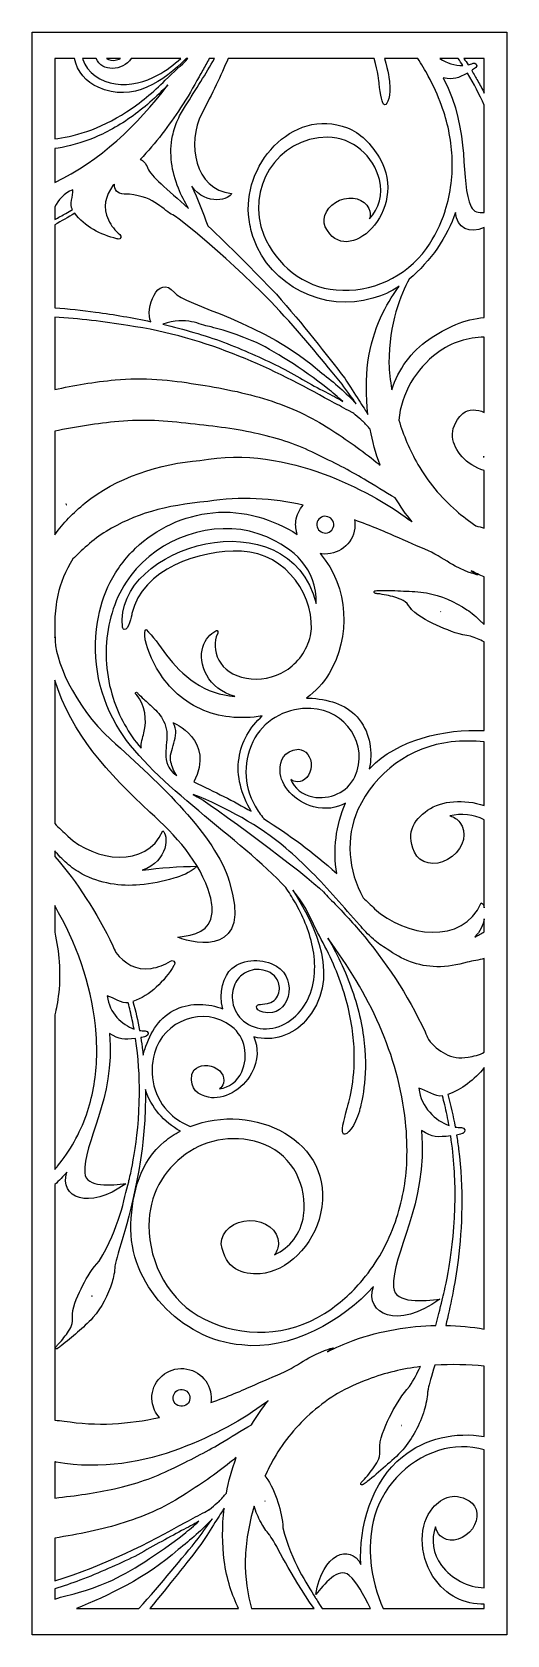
# Model space of a CAD drawing. Header units: centimetres. Extents: x -1.26 to 1.26, y -4.26 to 4.26.
import ezdxf

# ---------------------------------------------------------------- set-up
doc = ezdxf.new("R2010")
doc.units = ezdxf.units.CM
doc.header["$MEASUREMENT"] = 0
doc.layers.add('Layer 1', color=7, linetype='Continuous')

msp = doc.modelspace()

# ---------------------------------------------------------------- linework, layer by layer
at = {"layer": 'Layer 1', "color": 177}
for points, knots in [([(1.26156, 4.26053), (1.26156, 4.26053), (-1.26155, 4.26053), (-1.26155, 4.26053), (-1.26155, 4.26053), (-1.26155, 4.26053), (-1.26155, -4.26054), (-1.26155, -4.26054), (-1.26155, -4.26054), (-1.26155, -4.26054), (1.26156, -4.26054), (1.26156, -4.26054), (1.26156, -4.26054), (1.26156, -4.26054), (1.26156, 4.26053), (1.26156, 4.26053)], [0, 0, 0, 0, 0.2, 0.2, 0.2, 0.2, 0.4, 0.4, 0.4, 0.4, 0.6, 0.6, 0.6, 0.6, 1, 1, 1, 1]), ([(-1.14128, 3.69302), (-1.14128, 3.69302), (-1.14128, 4.1201), (-1.14128, 4.1201), (-1.14128, 4.1201), (-1.14128, 4.1201), (-1.03683, 4.1201), (-1.03683, 4.1201), (-1.03683, 4.1201), (-1.02244, 4.05071), (-0.97201, 3.99359), (-0.91047, 3.96697), (-0.91047, 3.96697), (-0.7258, 3.88377), (-0.56004, 3.99977), (-0.44325, 4.1201), (-0.44325, 4.1201), (-0.44325, 4.1201), (-0.43363, 4.1201), (-0.43363, 4.1201), (-0.43363, 4.1201), (-0.46884, 4.08123), (-0.50805, 4.05084), (-0.55374, 4.00498), (-0.55374, 4.00498), (-0.6173, 3.94095), (-0.6875, 3.88283), (-0.75919, 3.8365), (-0.75919, 3.8365), (-0.83081, 3.78976), (-0.90374, 3.75526), (-0.96973, 3.73253), (-0.96973, 3.73253), (-1.03793, 3.70893), (-1.09754, 3.69809), (-1.14128, 3.69302)], [0, 0, 0, 0, 0.1, 0.1, 0.1, 0.1, 0.2, 0.2, 0.2, 0.2, 0.3, 0.3, 0.3, 0.3, 0.4, 0.4, 0.4, 0.4, 0.5, 0.5, 0.5, 0.5, 0.6, 0.6, 0.6, 0.6, 0.7, 0.7, 0.7, 0.7, 0.8, 0.8, 0.8, 0.8, 1, 1, 1, 1]), ([(-0.99343, 4.1201), (-0.99343, 4.1201), (-0.92092, 4.1201), (-0.92092, 4.1201), (-0.92092, 4.1201), (-0.89253, 4.04688), (-0.77976, 4.0527), (-0.73496, 4.1201), (-0.73496, 4.1201), (-0.73496, 4.1201), (-0.47171, 4.1201), (-0.47171, 4.1201), (-0.47171, 4.1201), (-0.50651, 4.08815), (-0.54754, 4.05644), (-0.59531, 4.0308), (-0.59531, 4.0308), (-0.66019, 3.99575), (-0.74027, 3.97267), (-0.81844, 3.98452), (-0.81844, 3.98452), (-0.89508, 3.99566), (-0.96986, 4.04529), (-0.99197, 4.1152), (-0.99197, 4.1152), (-0.99249, 4.11683), (-0.99297, 4.11846), (-0.99343, 4.1201)], [0, 0, 0, 0, 0.125, 0.125, 0.125, 0.125, 0.25, 0.25, 0.25, 0.25, 0.375, 0.375, 0.375, 0.375, 0.5, 0.5, 0.5, 0.5, 0.625, 0.625, 0.625, 0.625, 0.75, 0.75, 0.75, 0.75, 1, 1, 1, 1]), ([(-0.86613, 4.1201), (-0.86613, 4.1201), (-0.7925, 4.1201), (-0.7925, 4.1201), (-0.7925, 4.1201), (-0.80052, 4.11553), (-0.80964, 4.11222), (-0.81953, 4.11084), (-0.81953, 4.11084), (-0.83508, 4.10851), (-0.85275, 4.11117), (-0.86613, 4.1201)], [0, 0, 0, 0, 0.25, 0.25, 0.25, 0.25, 0.5, 0.5, 0.5, 0.5, 1, 1, 1, 1]), ([(-0.31992, 4.1201), (-0.31992, 4.1201), (-0.29284, 4.1201), (-0.29284, 4.1201), (-0.29284, 4.1201), (-0.31554, 4.07908), (-0.33972, 4.03858), (-0.36468, 3.99823), (-0.36468, 3.99823), (-0.39137, 3.95493), (-0.41877, 3.91167), (-0.44605, 3.86777), (-0.44605, 3.86777), (-0.45892, 3.84697), (-0.47499, 3.82164), (-0.4871, 3.79426), (-0.4871, 3.79426), (-0.49937, 3.76715), (-0.50897, 3.73849), (-0.51497, 3.70852), (-0.51497, 3.70852), (-0.53466, 3.61522), (-0.5193, 3.51627), (-0.48428, 3.4309), (-0.48428, 3.4309), (-0.46859, 3.39283), (-0.45047, 3.35691), (-0.42963, 3.32261), (-0.42963, 3.32261), (-0.54441, 3.42479), (-0.63189, 3.49703), (-0.6463, 3.53598), (-0.6463, 3.53598), (-0.65695, 3.56255), (-0.6711, 3.57725), (-0.68677, 3.58326), (-0.68677, 3.58326), (-0.60474, 3.67049), (-0.53297, 3.76394), (-0.47228, 3.85745), (-0.47228, 3.85745), (-0.43591, 3.91315), (-0.40335, 3.9687), (-0.37427, 4.0231), (-0.37427, 4.0231), (-0.36786, 4.03397), (-0.36148, 4.04493), (-0.35519, 4.056), (-0.35519, 4.056), (-0.34328, 4.077), (-0.3315, 4.09838), (-0.31992, 4.1201)], [0, 0, 0, 0, 0.0714286, 0.0714286, 0.0714286, 0.0714286, 0.1428571, 0.1428571, 0.1428571, 0.1428571, 0.2142857, 0.2142857, 0.2142857, 0.2142857, 0.2857143, 0.2857143, 0.2857143, 0.2857143, 0.3571429, 0.3571429, 0.3571429, 0.3571429, 0.4285714, 0.4285714, 0.4285714, 0.4285714, 0.5, 0.5, 0.5, 0.5, 0.5714286, 0.5714286, 0.5714286, 0.5714286, 0.6428571, 0.6428571, 0.6428571, 0.6428571, 0.7142857, 0.7142857, 0.7142857, 0.7142857, 0.7857143, 0.7857143, 0.7857143, 0.7857143, 0.8571429, 0.8571429, 0.8571429, 0.8571429, 1, 1, 1, 1]), ([(-0.22009, 4.1201), (-0.22009, 4.1201), (0.55662, 4.1201), (0.55662, 4.1201), (0.55662, 4.1201), (0.57754, 4.04765), (0.58109, 3.99716), (0.58254, 3.98722), (0.58254, 3.98722), (0.58992, 3.92612), (0.59695, 3.87675), (0.6117, 3.87423), (0.6117, 3.87423), (0.62735, 3.87157), (0.64594, 3.92659), (0.63779, 3.99336), (0.63779, 3.99336), (0.63641, 4.00348), (0.63135, 4.0516), (0.61045, 4.1201), (0.61045, 4.1201), (0.61045, 4.1201), (0.78826, 4.1201), (0.78826, 4.1201), (0.78826, 4.1201), (0.80791, 4.08974), (0.82634, 4.05853), (0.8435, 4.02642), (0.8435, 4.02642), (0.87048, 3.97647), (0.89412, 3.92412), (0.91425, 3.86968), (0.91425, 3.86968), (0.94604, 3.78353), (0.96506, 3.69236), (0.9698, 3.60102), (0.9698, 3.60102), (0.97485, 3.50329), (0.96369, 3.40516), (0.93423, 3.31203), (0.93423, 3.31203), (0.93369, 3.31101), (0.93331, 3.30967), (0.93314, 3.30862), (0.93314, 3.30862), (0.91055, 3.23852), (0.87774, 3.17141), (0.83374, 3.10964), (0.83374, 3.10964), (0.72549, 2.95779), (0.54042, 2.87413), (0.35419, 2.88933), (0.35419, 2.88933), (0.18055, 2.90358), (0.03457, 3.02495), (-0.02997, 3.18096), (-0.02997, 3.18096), (-0.13043, 3.42362), (0.03894, 3.70084), (0.30898, 3.70137), (0.30898, 3.70137), (0.44277, 3.70137), (0.55279, 3.59969), (0.58466, 3.47593), (0.58466, 3.47593), (0.60503, 3.3969), (0.58162, 3.32177), (0.53207, 3.26826), (0.53207, 3.26826), (0.53643, 3.28622), (0.53537, 3.30491), (0.52788, 3.32225), (0.52788, 3.32225), (0.50621, 3.37352), (0.43664, 3.39351), (0.37258, 3.36663), (0.37258, 3.36663), (0.30871, 3.34013), (0.27455, 3.27676), (0.29631, 3.2253), (0.29631, 3.2253), (0.40798, 2.99485), (0.74868, 3.31337), (0.58405, 3.59184), (0.58405, 3.59184), (0.54146, 3.66389), (0.48024, 3.72649), (0.41358, 3.75178), (0.41358, 3.75178), (0.11587, 3.86452), (-0.15162, 3.54294), (-0.10809, 3.26435), (-0.10809, 3.26435), (-0.10395, 3.22818), (-0.09576, 3.19368), (-0.08407, 3.16113), (-0.08407, 3.16113), (0.00401, 2.91589), (0.29062, 2.76534), (0.54883, 2.84559), (0.54883, 2.84559), (0.59786, 2.85838), (0.64503, 2.88048), (0.6893, 2.90925), (0.6893, 2.90925), (0.68641, 2.90539), (0.68346, 2.90141), (0.68047, 2.89733), (0.68047, 2.89733), (0.62405, 2.81849), (0.54748, 2.68897), (0.523, 2.50599), (0.523, 2.50599), (0.51284, 2.42085), (0.51116, 2.32712), (0.52283, 2.228), (0.52283, 2.228), (0.50045, 2.26265), (0.45647, 2.33283), (0.39946, 2.42086), (0.39946, 2.42086), (0.30474, 2.54287), (0.17715, 2.70701), (0.03633, 2.86776), (0.03633, 2.86776), (-0.08664, 2.99386), (-0.21364, 3.12387), (-0.32817, 3.23072), (-0.32817, 3.23072), (-0.35233, 3.30155), (-0.38178, 3.37321), (-0.413, 3.44166), (-0.413, 3.44166), (-0.33503, 3.33034), (-0.20616, 3.37248), (-0.20107, 3.40265), (-0.20107, 3.40265), (-0.40104, 3.42357), (-0.43738, 3.67006), (-0.36005, 3.8274), (-0.36005, 3.8274), (-0.30407, 3.93375), (-0.25819, 4.02843), (-0.22009, 4.1201)], [0, 0, 0, 0, 0.027027, 0.027027, 0.027027, 0.027027, 0.0540541, 0.0540541, 0.0540541, 0.0540541, 0.0810811, 0.0810811, 0.0810811, 0.0810811, 0.1081081, 0.1081081, 0.1081081, 0.1081081, 0.1351351, 0.1351351, 0.1351351, 0.1351351, 0.1621622, 0.1621622, 0.1621622, 0.1621622, 0.1891892, 0.1891892, 0.1891892, 0.1891892, 0.2162162, 0.2162162, 0.2162162, 0.2162162, 0.2432432, 0.2432432, 0.2432432, 0.2432432, 0.2702703, 0.2702703, 0.2702703, 0.2702703, 0.2972973, 0.2972973, 0.2972973, 0.2972973, 0.3243243, 0.3243243, 0.3243243, 0.3243243, 0.3513514, 0.3513514, 0.3513514, 0.3513514, 0.3783784, 0.3783784, 0.3783784, 0.3783784, 0.4054054, 0.4054054, 0.4054054, 0.4054054, 0.4324324, 0.4324324, 0.4324324, 0.4324324, 0.4594595, 0.4594595, 0.4594595, 0.4594595, 0.4864865, 0.4864865, 0.4864865, 0.4864865, 0.5135135, 0.5135135, 0.5135135, 0.5135135, 0.5405405, 0.5405405, 0.5405405, 0.5405405, 0.5675676, 0.5675676, 0.5675676, 0.5675676, 0.5945946, 0.5945946, 0.5945946, 0.5945946, 0.6216216, 0.6216216, 0.6216216, 0.6216216, 0.6486486, 0.6486486, 0.6486486, 0.6486486, 0.6756757, 0.6756757, 0.6756757, 0.6756757, 0.7027027, 0.7027027, 0.7027027, 0.7027027, 0.7297297, 0.7297297, 0.7297297, 0.7297297, 0.7567568, 0.7567568, 0.7567568, 0.7567568, 0.7837838, 0.7837838, 0.7837838, 0.7837838, 0.8108108, 0.8108108, 0.8108108, 0.8108108, 0.8378378, 0.8378378, 0.8378378, 0.8378378, 0.8648649, 0.8648649, 0.8648649, 0.8648649, 0.8918919, 0.8918919, 0.8918919, 0.8918919, 0.9189189, 0.9189189, 0.9189189, 0.9189189, 0.9459459, 0.9459459, 0.9459459, 0.9459459, 1, 1, 1, 1]), ([(0.90472, 4.1201), (0.90472, 4.1201), (1.00289, 4.1201), (1.00289, 4.1201), (1.00289, 4.1201), (1.01133, 4.10757), (1.01954, 4.095), (1.02753, 4.08242), (1.02753, 4.08242), (0.98446, 4.08052), (0.94191, 4.09626), (0.90472, 4.1201)], [0, 0, 0, 0, 0.25, 0.25, 0.25, 0.25, 0.5, 0.5, 0.5, 0.5, 1, 1, 1, 1]), ([(1.033, 4.1201), (1.033, 4.1201), (1.14129, 4.1201), (1.14129, 4.1201), (1.14129, 4.1201), (1.14129, 4.1201), (1.14129, 3.93582), (1.14129, 3.93582), (1.14129, 3.93582), (1.13016, 3.95763), (1.1185, 3.97942), (1.10628, 4.00109), (1.10628, 4.00109), (1.09607, 4.0193), (1.08541, 4.03745), (1.07441, 4.05537), (1.07441, 4.05537), (1.0812, 4.05998), (1.08789, 4.06497), (1.09422, 4.07032), (1.09422, 4.07032), (1.09506, 4.07116), (1.096, 4.07192), (1.09698, 4.07279), (1.09698, 4.07279), (1.10872, 4.08319), (1.09552, 4.10092), (1.08178, 4.09493), (1.08178, 4.09493), (1.07293, 4.09108), (1.06414, 4.08823), (1.05533, 4.08616), (1.05533, 4.08616), (1.04803, 4.09753), (1.04059, 4.10885), (1.033, 4.1201)], [0, 0, 0, 0, 0.1, 0.1, 0.1, 0.1, 0.2, 0.2, 0.2, 0.2, 0.3, 0.3, 0.3, 0.3, 0.4, 0.4, 0.4, 0.4, 0.5, 0.5, 0.5, 0.5, 0.6, 0.6, 0.6, 0.6, 0.7, 0.7, 0.7, 0.7, 0.8, 0.8, 0.8, 0.8, 1, 1, 1, 1]), ([(1.14129, 3.87163), (1.14129, 3.87163), (1.14129, 3.30175), (1.14129, 3.30175), (1.14129, 3.30175), (1.11115, 3.29775), (1.0852, 3.30421), (1.07176, 3.33131), (1.07176, 3.33131), (1.00684, 3.4622), (1.07504, 3.72684), (0.92282, 4.01713), (0.92282, 4.01713), (0.98233, 4.00568), (0.99894, 4.0151), (1.05204, 4.04226), (1.05204, 4.04226), (1.08639, 3.98456), (1.11597, 3.9271), (1.14129, 3.87163)], [0, 0, 0, 0, 0.1666667, 0.1666667, 0.1666667, 0.1666667, 0.3333333, 0.3333333, 0.3333333, 0.3333333, 0.5, 0.5, 0.5, 0.5, 0.6666667, 0.6666667, 0.6666667, 0.6666667, 1, 1, 1, 1]), ([(-1.14128, 3.46122), (-1.14128, 3.46122), (-1.14128, 3.6411), (-1.14128, 3.6411), (-1.14128, 3.6411), (-1.09405, 3.64767), (-1.02826, 3.66132), (-0.9538, 3.69009), (-0.9538, 3.69009), (-0.88533, 3.7164), (-0.8106, 3.75533), (-0.73837, 3.80618), (-0.73837, 3.80618), (-0.66826, 3.85522), (-0.60081, 3.91509), (-0.54003, 3.98021), (-0.54003, 3.98021), (-0.70253, 3.76321), (-0.90075, 3.5765), (-1.14128, 3.46122)], [0, 0, 0, 0, 0.1666667, 0.1666667, 0.1666667, 0.1666667, 0.3333333, 0.3333333, 0.3333333, 0.3333333, 0.5, 0.5, 0.5, 0.5, 0.6666667, 0.6666667, 0.6666667, 0.6666667, 1, 1, 1, 1]), ([(-1.14128, 2.7953), (-1.14128, 2.7953), (-1.14128, 3.23632), (-1.14128, 3.23632), (-1.14128, 3.23632), (-1.10527, 3.25539), (-1.06967, 3.27583), (-1.03478, 3.29762), (-1.03478, 3.29762), (-0.98463, 3.22752), (-0.89603, 3.18219), (-0.81115, 3.16185), (-0.81115, 3.16185), (-0.809, 3.16121), (-0.80681, 3.16076), (-0.80458, 3.16022), (-0.80458, 3.16022), (-0.79106, 3.15728), (-0.78469, 3.17583), (-0.79465, 3.18355), (-0.79465, 3.18355), (-0.82077, 3.204), (-0.84132, 3.23233), (-0.85599, 3.26173), (-0.85599, 3.26173), (-0.88893, 3.32797), (-0.86991, 3.39058), (-0.83261, 3.4448), (-0.83261, 3.4448), (-0.82948, 3.44745), (-0.82636, 3.4501), (-0.82327, 3.45277), (-0.82327, 3.45277), (-0.82559, 3.4232), (-0.81165, 3.40024), (-0.77139, 3.39942), (-0.77139, 3.39942), (-0.62358, 3.39615), (-0.57024, 3.31951), (-0.52186, 3.29294), (-0.52186, 3.29294), (-0.49498, 3.28382), (-0.1972, 3.04809), (0.05499, 2.77693), (0.05499, 2.77693), (0.1826, 2.63911), (0.29651, 2.49499), (0.38552, 2.38939), (0.38552, 2.38939), (0.4132, 2.34999), (0.43883, 2.31428), (0.46101, 2.28495), (0.46101, 2.28495), (0.40658, 2.34136), (0.34532, 2.39712), (0.27813, 2.4476), (0.27813, 2.4476), (-0.0229, 2.71981), (-0.45478, 2.8092), (-0.50562, 2.87637), (-0.50562, 2.87637), (-0.59313, 2.97948), (-0.66494, 2.78657), (-0.62966, 2.72088), (-0.62966, 2.72088), (-0.72621, 2.74138), (-0.82513, 2.75823), (-0.92448, 2.77218), (-0.92448, 2.77218), (-0.99643, 2.78125), (-1.06884, 2.78903), (-1.14128, 2.7953)], [0, 0, 0, 0, 0.0526316, 0.0526316, 0.0526316, 0.0526316, 0.1052632, 0.1052632, 0.1052632, 0.1052632, 0.1578947, 0.1578947, 0.1578947, 0.1578947, 0.2105263, 0.2105263, 0.2105263, 0.2105263, 0.2631579, 0.2631579, 0.2631579, 0.2631579, 0.3157895, 0.3157895, 0.3157895, 0.3157895, 0.3684211, 0.3684211, 0.3684211, 0.3684211, 0.4210526, 0.4210526, 0.4210526, 0.4210526, 0.4736842, 0.4736842, 0.4736842, 0.4736842, 0.5263158, 0.5263158, 0.5263158, 0.5263158, 0.5789474, 0.5789474, 0.5789474, 0.5789474, 0.6315789, 0.6315789, 0.6315789, 0.6315789, 0.6842105, 0.6842105, 0.6842105, 0.6842105, 0.7368421, 0.7368421, 0.7368421, 0.7368421, 0.7894737, 0.7894737, 0.7894737, 0.7894737, 0.8421053, 0.8421053, 0.8421053, 0.8421053, 0.8947368, 0.8947368, 0.8947368, 0.8947368, 1, 1, 1, 1]), ([(-1.14128, 3.26388), (-1.14128, 3.26388), (-1.14128, 3.33069), (-1.14128, 3.33069), (-1.14128, 3.33069), (-1.12282, 3.36837), (-1.09143, 3.40319), (-1.04534, 3.4222), (-1.04534, 3.4222), (-1.04295, 3.38826), (-1.06301, 3.34435), (-1.04734, 3.31713), (-1.04734, 3.31713), (-1.05888, 3.31006), (-1.07054, 3.30321), (-1.08208, 3.29657), (-1.08208, 3.29657), (-1.10175, 3.28516), (-1.12151, 3.27427), (-1.14128, 3.26388)], [0, 0, 0, 0, 0.1666667, 0.1666667, 0.1666667, 0.1666667, 0.3333333, 0.3333333, 0.3333333, 0.3333333, 0.5, 0.5, 0.5, 0.5, 0.6666667, 0.6666667, 0.6666667, 0.6666667, 1, 1, 1, 1]), ([(1.14129, 3.22183), (1.14129, 3.22183), (1.14129, 2.74316), (1.14129, 2.74316), (1.14129, 2.74316), (1.03793, 2.736), (0.93885, 2.68887), (0.84694, 2.62669), (0.84694, 2.62669), (0.75316, 2.56324), (0.68598, 2.46722), (0.64938, 2.35931), (0.64938, 2.35931), (0.64132, 2.40825), (0.6366, 2.45546), (0.63484, 2.49972), (0.63484, 2.49972), (0.63331, 2.71268), (0.69899, 2.86621), (0.74183, 2.94754), (0.74183, 2.94754), (0.85639, 3.04035), (0.94581, 3.17585), (0.98833, 3.30095), (0.98833, 3.30095), (0.99525, 3.21878), (1.06248, 3.18578), (1.14129, 3.22183)], [0, 0, 0, 0, 0.125, 0.125, 0.125, 0.125, 0.25, 0.25, 0.25, 0.25, 0.375, 0.375, 0.375, 0.375, 0.5, 0.5, 0.5, 0.5, 0.625, 0.625, 0.625, 0.625, 0.75, 0.75, 0.75, 0.75, 1, 1, 1, 1]), ([(-1.14128, 2.35949), (-1.14128, 2.35949), (-1.14128, 2.74565), (-1.14128, 2.74565), (-1.14128, 2.74565), (-1.01218, 2.73636), (-0.87989, 2.72245), (-0.75255, 2.70028), (-0.75255, 2.70028), (-0.32689, 2.64015), (0.03506, 2.4616), (0.31992, 2.30175), (0.31992, 2.30175), (0.35551, 2.28374), (0.3878, 2.26535), (0.41953, 2.24841), (0.41953, 2.24841), (0.41953, 2.24841), (0.44297, 2.23583), (0.44297, 2.23583), (0.44297, 2.23583), (0.44297, 2.23583), (0.44879, 2.2328), (0.44879, 2.2328), (0.44879, 2.2328), (0.43368, 2.24426), (0.44756, 2.23325), (0.4455, 2.23468), (0.4455, 2.23468), (0.4455, 2.23468), (0.45571, 2.22569), (0.45571, 2.22569), (0.45571, 2.22569), (0.46931, 2.21369), (0.4827, 2.20289), (0.49496, 2.19265), (0.49496, 2.19265), (0.49496, 2.19265), (0.49583, 2.19196), (0.49583, 2.19196), (0.49583, 2.19196), (0.50934, 2.17746), (0.52238, 2.163), (0.5349, 2.14869), (0.5349, 2.14869), (0.54654, 2.08651), (0.56365, 2.02264), (0.58739, 1.95781), (0.58739, 1.95781), (0.58067, 1.96342), (0.57375, 1.96908), (0.56661, 1.97482), (0.56661, 1.97482), (0.49595, 2.03329), (0.40835, 2.09505), (0.32037, 2.15045), (0.32037, 2.15045), (0.22476, 2.21403), (0.11233, 2.26692), (-0.00902, 2.30484), (-0.00902, 2.30484), (-0.13034, 2.3437), (-0.26024, 2.36925), (-0.39185, 2.38907), (-0.39185, 2.38907), (-0.51712, 2.41021), (-0.67512, 2.42636), (-0.8196, 2.41129), (-0.8196, 2.41129), (-0.93244, 2.40149), (-1.03943, 2.38249), (-1.14128, 2.35949)], [0, 0, 0, 0, 0.0526316, 0.0526316, 0.0526316, 0.0526316, 0.1052632, 0.1052632, 0.1052632, 0.1052632, 0.1578947, 0.1578947, 0.1578947, 0.1578947, 0.2105263, 0.2105263, 0.2105263, 0.2105263, 0.2631579, 0.2631579, 0.2631579, 0.2631579, 0.3157895, 0.3157895, 0.3157895, 0.3157895, 0.3684211, 0.3684211, 0.3684211, 0.3684211, 0.4210526, 0.4210526, 0.4210526, 0.4210526, 0.4736842, 0.4736842, 0.4736842, 0.4736842, 0.5263158, 0.5263158, 0.5263158, 0.5263158, 0.5789474, 0.5789474, 0.5789474, 0.5789474, 0.6315789, 0.6315789, 0.6315789, 0.6315789, 0.6842105, 0.6842105, 0.6842105, 0.6842105, 0.7368421, 0.7368421, 0.7368421, 0.7368421, 0.7894737, 0.7894737, 0.7894737, 0.7894737, 0.8421053, 0.8421053, 0.8421053, 0.8421053, 0.8947368, 0.8947368, 0.8947368, 0.8947368, 1, 1, 1, 1]), ([(-0.56714, 2.70699), (-0.43917, 2.75293), (-0.36951, 2.70189), (-0.31908, 2.69475), (-0.31908, 2.69475), (-0.30654, 2.69185), (-0.21383, 2.67055), (-0.09141, 2.61981), (-0.09141, 2.61981), (0.022, 2.56995), (0.17508, 2.46947), (0.30825, 2.36556), (0.30825, 2.36556), (0.33593, 2.34385), (0.36293, 2.32097), (0.38897, 2.29741), (0.38897, 2.29741), (0.36058, 2.31438), (0.32997, 2.33097), (0.29714, 2.34711), (0.29714, 2.34711), (0.22024, 2.38753), (0.13433, 2.43698), (0.04853, 2.48413), (0.04853, 2.48413), (-0.04294, 2.52755), (-0.14011, 2.57232), (-0.24358, 2.61149), (-0.24358, 2.61149), (-0.34545, 2.64942), (-0.45435, 2.68085), (-0.56714, 2.70699)], [0, 0, 0, 0, 0.1111111, 0.1111111, 0.1111111, 0.1111111, 0.2222222, 0.2222222, 0.2222222, 0.2222222, 0.3333333, 0.3333333, 0.3333333, 0.3333333, 0.4444444, 0.4444444, 0.4444444, 0.4444444, 0.5555556, 0.5555556, 0.5555556, 0.5555556, 0.6666667, 0.6666667, 0.6666667, 0.6666667, 0.7777778, 0.7777778, 0.7777778, 0.7777778, 1, 1, 1, 1]), ([(1.14129, 2.63836), (1.14129, 2.63836), (1.14129, 2.23798), (1.14129, 2.23798), (1.14129, 2.23798), (1.10232, 2.25732), (1.05865, 2.25698), (1.02707, 2.233), (1.02707, 2.233), (0.94041, 2.14553), (0.96828, 2.06689), (1.02316, 2.00326), (1.02316, 2.00326), (1.05195, 1.96987), (1.0934, 1.94488), (1.14129, 1.92961), (1.14129, 1.92961), (1.14129, 1.92961), (1.14129, 1.62403), (1.14129, 1.62403), (1.14129, 1.62403), (1.12623, 1.62763), (1.11122, 1.6317), (1.0963, 1.63622), (1.0963, 1.63622), (1.06295, 1.65885), (1.02355, 1.68855), (0.99318, 1.71497), (0.99318, 1.71497), (0.90917, 1.78851), (0.83995, 1.87179), (0.78859, 1.9618), (0.78859, 1.9618), (0.74478, 2.03836), (0.71152, 2.11848), (0.68728, 2.1976), (0.68728, 2.1976), (0.69956, 2.33836), (0.77774, 2.46975), (0.8921, 2.55522), (0.8921, 2.55522), (0.96756, 2.61166), (1.05523, 2.63826), (1.14129, 2.63836)], [0, 0, 0, 0, 0.0833333, 0.0833333, 0.0833333, 0.0833333, 0.1666667, 0.1666667, 0.1666667, 0.1666667, 0.25, 0.25, 0.25, 0.25, 0.3333333, 0.3333333, 0.3333333, 0.3333333, 0.4166667, 0.4166667, 0.4166667, 0.4166667, 0.5, 0.5, 0.5, 0.5, 0.5833333, 0.5833333, 0.5833333, 0.5833333, 0.6666667, 0.6666667, 0.6666667, 0.6666667, 0.75, 0.75, 0.75, 0.75, 0.8333333, 0.8333333, 0.8333333, 0.8333333, 1, 1, 1, 1]), ([(-1.14128, 1.58784), (-1.14128, 1.58784), (-1.14128, 2.13908), (-1.14128, 2.13908), (-1.14128, 2.13908), (-1.02948, 2.16118), (-0.91604, 2.18043), (-0.8013, 2.19001), (-0.8013, 2.19001), (-0.66823, 2.20268), (-0.55362, 2.19398), (-0.41947, 2.17844), (-0.41947, 2.17844), (-0.29102, 2.16511), (-0.17046, 2.14958), (-0.05936, 2.1244), (-0.05936, 2.1244), (0.05204, 2.09993), (0.15291, 2.06473), (0.24188, 2.02016), (0.24188, 2.02016), (0.34166, 1.97294), (0.4242, 1.93036), (0.5022, 1.88401), (0.5022, 1.88401), (0.55808, 1.85183), (0.61475, 1.81299), (0.66853, 1.78433), (0.66853, 1.78433), (0.6944, 1.74059), (0.72419, 1.69788), (0.75754, 1.65691), (0.75754, 1.65691), (0.75265, 1.66041), (0.74769, 1.66398), (0.74263, 1.66765), (0.74263, 1.66765), (0.62664, 1.75406), (0.46945, 1.84376), (0.28598, 1.91208), (0.28598, 1.91208), (0.1013, 1.98026), (-0.12788, 2.02768), (-0.36948, 1.98259), (-0.36948, 1.98259), (-0.57628, 1.96848), (-0.82167, 1.88903), (-0.97932, 1.75734), (-0.97932, 1.75734), (-1.04487, 1.70273), (-1.09442, 1.65323), (-1.14128, 1.58784)], [0, 0, 0, 0, 0.0714286, 0.0714286, 0.0714286, 0.0714286, 0.1428571, 0.1428571, 0.1428571, 0.1428571, 0.2142857, 0.2142857, 0.2142857, 0.2142857, 0.2857143, 0.2857143, 0.2857143, 0.2857143, 0.3571429, 0.3571429, 0.3571429, 0.3571429, 0.4285714, 0.4285714, 0.4285714, 0.4285714, 0.5, 0.5, 0.5, 0.5, 0.5714286, 0.5714286, 0.5714286, 0.5714286, 0.6428571, 0.6428571, 0.6428571, 0.6428571, 0.7142857, 0.7142857, 0.7142857, 0.7142857, 0.7857143, 0.7857143, 0.7857143, 0.7857143, 0.8571429, 0.8571429, 0.8571429, 0.8571429, 1, 1, 1, 1]), ([(1.14129, 2.00337), (1.14129, 2.00337), (1.14129, 2.00044), (1.14129, 2.00044), (1.14129, 2.00044), (1.13951, 2.00132), (1.13774, 2.00221), (1.13599, 2.00313), (1.13599, 2.00313), (1.13776, 2.00317), (1.13953, 2.00325), (1.14129, 2.00337)], [0, 0, 0, 0, 0.25, 0.25, 0.25, 0.25, 0.5, 0.5, 0.5, 0.5, 1, 1, 1, 1]), ([(-1.14128, -0.12057), (-1.14128, -0.12057), (-1.14128, -0.09265), (-1.14128, -0.09265), (-1.14128, -0.09265), (-1.12349, -0.11268), (-1.10203, -0.1372), (-1.07723, -0.15837), (-1.07723, -0.15837), (-1.05231, -0.18001), (-1.02489, -0.19935), (-0.99489, -0.21535), (-0.99489, -0.21535), (-0.90185, -0.26621), (-0.79142, -0.28224), (-0.68909, -0.27326), (-0.68909, -0.27326), (-0.62685, -0.26772), (-0.56744, -0.25613), (-0.50909, -0.23824), (-0.50909, -0.23824), (-0.46679, -0.22527), (-0.42718, -0.2116), (-0.38443, -0.17412), (-0.38443, -0.17412), (-0.48024, -0.17473), (-0.58075, -0.18299), (-0.67745, -0.19518), (-0.67745, -0.19518), (-0.53352, -0.14969), (-0.53663, -0.00115), (-0.56713, 0.01396), (-0.56713, 0.01396), (-0.65428, -0.18853), (-0.92874, -0.14662), (-1.07133, -0.01466), (-1.07133, -0.01466), (-1.09519, 0.00867), (-1.11845, 0.03106), (-1.14128, 0.05267), (-1.14128, 0.05267), (-1.14128, 0.05267), (-1.14128, 0.81572), (-1.14128, 0.81572), (-1.14128, 0.81572), (-1.05373, 0.53004), (-0.8553, 0.31812), (-0.63514, 0.11392), (-0.63514, 0.11392), (-0.499, -0.01235), (-0.3704, -0.14354), (-0.31486, -0.3331), (-0.31486, -0.3331), (-0.30641, -0.36382), (-0.3035, -0.39424), (-0.305, -0.42015), (-0.305, -0.42015), (-0.31097, -0.52402), (-0.39694, -0.53721), (-0.48707, -0.55183), (-0.48707, -0.55183), (-0.3857, -0.59006), (-0.09042, -0.65038), (-0.21415, -0.25271), (-0.21415, -0.25271), (-0.29025, -0.00815), (-0.57497, 0.25848), (-0.84282, 0.49937), (-0.84282, 0.49937), (-1.03763, 0.67458), (-1.148, 0.93842), (-1.1387, 1.04479), (-1.1387, 1.04479), (-1.1387, 1.04479), (-1.14113, 1.03957), (-1.14113, 1.03957), (-1.14113, 1.03957), (-1.14113, 1.03957), (-1.14128, 1.04238), (-1.14128, 1.04238), (-1.14128, 1.04238), (-1.14128, 1.04238), (-1.14128, 1.13662), (-1.14128, 1.13662), (-1.14128, 1.13662), (-1.13916, 1.17724), (-1.13413, 1.22092), (-1.12496, 1.26708), (-1.12496, 1.26708), (-1.11081, 1.33104), (-1.08343, 1.39641), (-1.04419, 1.45929), (-1.04419, 1.45929), (-1.00679, 1.49824), (-0.93624, 1.56479), (-0.86836, 1.60577), (-0.86836, 1.60577), (-0.72006, 1.69717), (-0.55485, 1.74536), (-0.32766, 1.76462), (-0.32766, 1.76462), (-0.15549, 1.7945), (0.01793, 1.78046), (0.17909, 1.74589), (0.17909, 1.74589), (0.15834, 1.72291), (0.14423, 1.6936), (0.14019, 1.66062), (0.14019, 1.66062), (0.13717, 1.63607), (0.14008, 1.6122), (0.14778, 1.59036), (0.14778, 1.59036), (0.01845, 1.67018), (-0.13437, 1.72173), (-0.30165, 1.70521), (-0.30165, 1.70521), (-0.45548, 1.69003), (-0.60183, 1.62184), (-0.71142, 1.51698), (-0.71142, 1.51698), (-0.76617, 1.46427), (-0.8118, 1.40294), (-0.84606, 1.33591), (-0.84606, 1.33591), (-0.88023, 1.26879), (-0.90208, 1.19627), (-0.9141, 1.12294), (-0.9141, 1.12294), (-0.94729, 0.9239), (-0.90342, 0.71557), (-0.79557, 0.54786), (-0.79557, 0.54786), (-0.61802, 0.26489), (-0.14924, -0.03127), (0.08676, -0.28768), (0.08676, -0.28768), (0.10306, -0.31149), (0.12025, -0.33874), (0.13776, -0.36878), (0.13776, -0.36878), (0.17415, -0.4333), (0.21078, -0.51252), (0.22906, -0.60255), (0.22906, -0.60255), (0.24739, -0.69166), (0.24584, -0.79428), (0.20315, -0.88193), (0.20315, -0.88193), (0.16187, -0.96803), (0.07515, -1.0379), (-0.01666, -1.03842), (-0.01666, -1.03842), (-0.06132, -1.03876), (-0.10546, -1.02306), (-0.13727, -0.99717), (-0.13727, -0.99717), (-0.1694, -0.97122), (-0.18897, -0.93442), (-0.19543, -0.89901), (-0.19543, -0.89901), (-0.20208, -0.86299), (-0.19596, -0.82847), (-0.18338, -0.80097), (-0.18338, -0.80097), (-0.17104, -0.77347), (-0.15137, -0.75418), (-0.13224, -0.74236), (-0.13224, -0.74236), (-0.09305, -0.71869), (-0.06121, -0.72321), (-0.05504, -0.7228), (-0.05504, -0.7228), (-0.02847, -0.72553), (0.01095, -0.73355), (0.03616, -0.76971), (0.03616, -0.76971), (0.04826, -0.78749), (0.05549, -0.8119), (0.05143, -0.83716), (0.05143, -0.83716), (0.04766, -0.86225), (0.03225, -0.88853), (0.00708, -0.89789), (0.00708, -0.89789), (-0.01779, -0.90715), (-0.0352, -0.90598), (-0.04798, -0.90821), (-0.04798, -0.90821), (-0.06069, -0.90968), (-0.06949, -0.91324), (-0.06948, -0.92172), (-0.06948, -0.92172), (-0.06985, -0.92957), (-0.06, -0.94422), (-0.03356, -0.94987), (-0.03356, -0.94987), (0.10846, -0.98239), (0.15512, -0.7763), (0.03677, -0.7048), (0.03677, -0.7048), (-0.03213, -0.66318), (-0.13753, -0.66483), (-0.2002, -0.71797), (-0.2002, -0.71797), (-0.24301, -0.75427), (-0.2728, -0.84858), (-0.24752, -0.93264), (-0.24752, -0.93264), (-0.32432, -0.90229), (-0.41442, -0.89832), (-0.49469, -0.93356), (-0.49469, -0.93356), (-0.58303, -0.97235), (-0.63208, -1.05589), (-0.66311, -1.14865), (-0.66311, -1.14865), (-0.66638, -1.15841), (-0.66909, -1.1683), (-0.67132, -1.17829), (-0.67132, -1.17829), (-0.67229, -1.16955), (-0.67333, -1.1608), (-0.67443, -1.15204), (-0.67443, -1.15204), (-0.67716, -1.12985), (-0.68036, -1.10754), (-0.684, -1.08532), (-0.684, -1.08532), (-0.67537, -1.08346), (-0.66668, -1.08117), (-0.65821, -1.07838), (-0.65821, -1.07838), (-0.65703, -1.07789), (-0.65578, -1.07751), (-0.65445, -1.07703), (-0.65445, -1.07703), (-0.63854, -1.07139), (-0.64445, -1.04848), (-0.66055, -1.04894), (-0.66055, -1.04894), (-0.67092, -1.04922), (-0.68082, -1.04854), (-0.69042, -1.04707), (-0.69042, -1.04707), (-0.69994, -0.99551), (-0.7116, -0.94385), (-0.7256, -0.89262), (-0.7256, -0.89262), (-0.63463, -0.86288), (-0.55759, -0.78486), (-0.50838, -0.70261), (-0.50838, -0.70261), (-0.507, -0.70057), (-0.50582, -0.69843), (-0.50452, -0.69627), (-0.50452, -0.69627), (-0.497, -0.68307), (-0.5147, -0.67039), (-0.52616, -0.67831), (-0.52616, -0.67831), (-0.55642, -0.69901), (-0.59328, -0.71132), (-0.62937, -0.71715), (-0.62937, -0.71715), (-0.71064, -0.73014), (-0.77118, -0.68993), (-0.81688, -0.63331), (-0.81688, -0.63331), (-0.82217, -0.62118), (-0.82765, -0.60921), (-0.83313, -0.59721), (-0.83313, -0.59721), (-0.9146, -0.42025), (-1.02331, -0.25904), (-1.13975, -0.12237), (-1.13975, -0.12237), (-1.13975, -0.12237), (-1.14128, -0.12057), (-1.14128, -0.12057)], [0, 0, 0, 0, 0.0140845, 0.0140845, 0.0140845, 0.0140845, 0.028169, 0.028169, 0.028169, 0.028169, 0.0422535, 0.0422535, 0.0422535, 0.0422535, 0.056338, 0.056338, 0.056338, 0.056338, 0.0704225, 0.0704225, 0.0704225, 0.0704225, 0.084507, 0.084507, 0.084507, 0.084507, 0.0985915, 0.0985915, 0.0985915, 0.0985915, 0.1126761, 0.1126761, 0.1126761, 0.1126761, 0.1267606, 0.1267606, 0.1267606, 0.1267606, 0.1408451, 0.1408451, 0.1408451, 0.1408451, 0.1549296, 0.1549296, 0.1549296, 0.1549296, 0.1690141, 0.1690141, 0.1690141, 0.1690141, 0.1830986, 0.1830986, 0.1830986, 0.1830986, 0.1971831, 0.1971831, 0.1971831, 0.1971831, 0.2112676, 0.2112676, 0.2112676, 0.2112676, 0.2253521, 0.2253521, 0.2253521, 0.2253521, 0.2394366, 0.2394366, 0.2394366, 0.2394366, 0.2535211, 0.2535211, 0.2535211, 0.2535211, 0.2676056, 0.2676056, 0.2676056, 0.2676056, 0.2816901, 0.2816901, 0.2816901, 0.2816901, 0.2957746, 0.2957746, 0.2957746, 0.2957746, 0.3098592, 0.3098592, 0.3098592, 0.3098592, 0.3239437, 0.3239437, 0.3239437, 0.3239437, 0.3380282, 0.3380282, 0.3380282, 0.3380282, 0.3521127, 0.3521127, 0.3521127, 0.3521127, 0.3661972, 0.3661972, 0.3661972, 0.3661972, 0.3802817, 0.3802817, 0.3802817, 0.3802817, 0.3943662, 0.3943662, 0.3943662, 0.3943662, 0.4084507, 0.4084507, 0.4084507, 0.4084507, 0.4225352, 0.4225352, 0.4225352, 0.4225352, 0.4366197, 0.4366197, 0.4366197, 0.4366197, 0.4507042, 0.4507042, 0.4507042, 0.4507042, 0.4647887, 0.4647887, 0.4647887, 0.4647887, 0.4788732, 0.4788732, 0.4788732, 0.4788732, 0.4929577, 0.4929577, 0.4929577, 0.4929577, 0.5070423, 0.5070423, 0.5070423, 0.5070423, 0.5211268, 0.5211268, 0.5211268, 0.5211268, 0.5352113, 0.5352113, 0.5352113, 0.5352113, 0.5492958, 0.5492958, 0.5492958, 0.5492958, 0.5633803, 0.5633803, 0.5633803, 0.5633803, 0.5774648, 0.5774648, 0.5774648, 0.5774648, 0.5915493, 0.5915493, 0.5915493, 0.5915493, 0.6056338, 0.6056338, 0.6056338, 0.6056338, 0.6197183, 0.6197183, 0.6197183, 0.6197183, 0.6338028, 0.6338028, 0.6338028, 0.6338028, 0.6478873, 0.6478873, 0.6478873, 0.6478873, 0.6619718, 0.6619718, 0.6619718, 0.6619718, 0.6760563, 0.6760563, 0.6760563, 0.6760563, 0.6901408, 0.6901408, 0.6901408, 0.6901408, 0.7042254, 0.7042254, 0.7042254, 0.7042254, 0.7183099, 0.7183099, 0.7183099, 0.7183099, 0.7323944, 0.7323944, 0.7323944, 0.7323944, 0.7464789, 0.7464789, 0.7464789, 0.7464789, 0.7605634, 0.7605634, 0.7605634, 0.7605634, 0.7746479, 0.7746479, 0.7746479, 0.7746479, 0.7887324, 0.7887324, 0.7887324, 0.7887324, 0.8028169, 0.8028169, 0.8028169, 0.8028169, 0.8169014, 0.8169014, 0.8169014, 0.8169014, 0.8309859, 0.8309859, 0.8309859, 0.8309859, 0.8450704, 0.8450704, 0.8450704, 0.8450704, 0.8591549, 0.8591549, 0.8591549, 0.8591549, 0.8732394, 0.8732394, 0.8732394, 0.8732394, 0.8873239, 0.8873239, 0.8873239, 0.8873239, 0.9014085, 0.9014085, 0.9014085, 0.9014085, 0.915493, 0.915493, 0.915493, 0.915493, 0.9295775, 0.9295775, 0.9295775, 0.9295775, 0.943662, 0.943662, 0.943662, 0.943662, 0.9577465, 0.9577465, 0.9577465, 0.9577465, 0.971831, 0.971831, 0.971831, 0.971831, 1, 1, 1, 1]), ([(-0.09771, 0.11814), (-0.18968, 0.17137), (-0.28938, 0.22229), (-0.40273, 0.27462), (-0.40273, 0.27462), (-0.28526, 0.49466), (-0.51414, 0.5931), (-0.512, 0.58855), (-0.512, 0.58855), (-0.4691, 0.51625), (-0.53992, 0.4431), (-0.52408, 0.37923), (-0.52408, 0.37923), (-0.51718, 0.3555), (-0.50817, 0.32969), (-0.49198, 0.30751), (-0.49198, 0.30751), (-0.49649, 0.31057), (-0.51306, 0.32263), (-0.51601, 0.32577), (-0.51601, 0.32577), (-0.52633, 0.33677), (-0.53425, 0.34981), (-0.5403, 0.3636), (-0.5403, 0.3636), (-0.5572, 0.4022), (-0.55064, 0.44414), (-0.54664, 0.48455), (-0.54664, 0.48455), (-0.54264, 0.52391), (-0.54462, 0.5619), (-0.56268, 0.59763), (-0.56268, 0.59763), (-0.57709, 0.62611), (-0.5985, 0.65019), (-0.62145, 0.67179), (-0.62145, 0.67179), (-0.63662, 0.6862), (-0.65218, 0.70031), (-0.66773, 0.71454), (-0.66773, 0.71454), (-0.67838, 0.72437), (-0.6895, 0.73414), (-0.69928, 0.74511), (-0.69928, 0.74511), (-0.70067, 0.74668), (-0.70199, 0.74837), (-0.70339, 0.74982), (-0.70339, 0.74982), (-0.70784, 0.75498), (-0.71581, 0.74843), (-0.71159, 0.7432), (-0.71159, 0.7432), (-0.7102, 0.74143), (-0.70877, 0.73981), (-0.70736, 0.73822), (-0.70736, 0.73822), (-0.66106, 0.68237), (-0.64937, 0.60459), (-0.66726, 0.53543), (-0.66726, 0.53543), (-0.67411, 0.50848), (-0.68337, 0.48122), (-0.68258, 0.45329), (-0.68258, 0.45329), (-0.74914, 0.53187), (-0.80032, 0.6228), (-0.83097, 0.72027), (-0.83097, 0.72027), (-0.86895, 0.83783), (-0.87806, 0.96362), (-0.85743, 1.08402), (-0.85743, 1.08402), (-0.83736, 1.20555), (-0.78796, 1.3176), (-0.7081, 1.40628), (-0.7081, 1.40628), (-0.54101, 1.59438), (-0.25108, 1.67904), (-0.01504, 1.5769), (-0.01504, 1.5769), (0.12298, 1.51719), (0.25514, 1.40993), (0.24792, 1.22188), (0.24792, 1.22188), (0.1054, 1.80111), (-0.83006, 1.53095), (-0.78106, 1.09745), (-0.78106, 1.09745), (-0.78047, 1.08977), (-0.77657, 1.08585), (-0.77199, 1.08479), (-0.77199, 1.08479), (-0.74727, 1.07902), (-0.7333, 1.15678), (-0.73064, 1.17013), (-0.73064, 1.17013), (-0.67544, 1.40604), (-0.37651, 1.50874), (-0.14894, 1.5005), (-0.14894, 1.5005), (0.09332, 1.49173), (0.25171, 1.24778), (0.21854, 1.05044), (0.21854, 1.05044), (0.1988, 0.9714), (0.15067, 0.90717), (0.08656, 0.86653), (0.08656, 0.86653), (0.02284, 0.82603), (-0.05431, 0.81188), (-0.12298, 0.82505), (-0.12298, 0.82505), (-0.1958, 0.83833), (-0.24318, 0.87414), (-0.26928, 0.92201), (-0.26928, 0.92201), (-0.29483, 0.96881), (-0.29484, 1.02166), (-0.27655, 1.06087), (-0.27655, 1.06087), (-0.27605, 1.0618), (-0.27562, 1.06278), (-0.27513, 1.06386), (-0.27513, 1.06386), (-0.27354, 1.06737), (-0.27385, 1.08269), (-0.28222, 1.07884), (-0.28222, 1.07884), (-0.28317, 1.07833), (-0.28437, 1.07782), (-0.28526, 1.0773), (-0.28526, 1.0773), (-0.31476, 1.06208), (-0.34209, 1.03285), (-0.35428, 0.99094), (-0.35428, 0.99094), (-0.3672, 0.94803), (-0.36273, 0.89209), (-0.33375, 0.84163), (-0.33375, 0.84163), (-0.30545, 0.79082), (-0.25258, 0.74785), (-0.18652, 0.72971), (-0.18652, 0.72971), (-0.18576, 0.72943), (-0.18513, 0.72934), (-0.18429, 0.72908), (-0.18429, 0.72908), (-0.2588, 0.73491), (-0.33292, 0.75782), (-0.39576, 0.80143), (-0.39576, 0.80143), (-0.45683, 0.84156), (-0.5067, 0.89538), (-0.54717, 0.94804), (-0.54717, 0.94804), (-0.58784, 1.00063), (-0.61939, 1.05217), (-0.65555, 1.08389), (-0.65555, 1.08389), (-0.66348, 1.09073), (-0.66452, 1.04515), (-0.66108, 1.03455), (-0.66108, 1.03455), (-0.66035, 1.03082), (-0.65934, 1.02713), (-0.65851, 1.02366), (-0.65851, 1.02366), (-0.63232, 0.92439), (-0.57982, 0.82851), (-0.50313, 0.75524), (-0.50313, 0.75524), (-0.42479, 0.67919), (-0.31682, 0.62866), (-0.21187, 0.61953), (-0.21187, 0.61953), (-0.15467, 0.61316), (-0.09569, 0.61497), (-0.03817, 0.6248), (-0.03817, 0.6248), (-0.10358, 0.56676), (-0.15039, 0.48714), (-0.16165, 0.39982), (-0.16165, 0.39982), (-0.1779, 0.30793), (-0.14813, 0.20514), (-0.09771, 0.11814)], [0, 0, 0, 0, 0.0208333, 0.0208333, 0.0208333, 0.0208333, 0.0416667, 0.0416667, 0.0416667, 0.0416667, 0.0625, 0.0625, 0.0625, 0.0625, 0.0833333, 0.0833333, 0.0833333, 0.0833333, 0.1041667, 0.1041667, 0.1041667, 0.1041667, 0.125, 0.125, 0.125, 0.125, 0.1458333, 0.1458333, 0.1458333, 0.1458333, 0.1666667, 0.1666667, 0.1666667, 0.1666667, 0.1875, 0.1875, 0.1875, 0.1875, 0.2083333, 0.2083333, 0.2083333, 0.2083333, 0.2291667, 0.2291667, 0.2291667, 0.2291667, 0.25, 0.25, 0.25, 0.25, 0.2708333, 0.2708333, 0.2708333, 0.2708333, 0.2916667, 0.2916667, 0.2916667, 0.2916667, 0.3125, 0.3125, 0.3125, 0.3125, 0.3333333, 0.3333333, 0.3333333, 0.3333333, 0.3541667, 0.3541667, 0.3541667, 0.3541667, 0.375, 0.375, 0.375, 0.375, 0.3958333, 0.3958333, 0.3958333, 0.3958333, 0.4166667, 0.4166667, 0.4166667, 0.4166667, 0.4375, 0.4375, 0.4375, 0.4375, 0.4583333, 0.4583333, 0.4583333, 0.4583333, 0.4791667, 0.4791667, 0.4791667, 0.4791667, 0.5, 0.5, 0.5, 0.5, 0.5208333, 0.5208333, 0.5208333, 0.5208333, 0.5416667, 0.5416667, 0.5416667, 0.5416667, 0.5625, 0.5625, 0.5625, 0.5625, 0.5833333, 0.5833333, 0.5833333, 0.5833333, 0.6041667, 0.6041667, 0.6041667, 0.6041667, 0.625, 0.625, 0.625, 0.625, 0.6458333, 0.6458333, 0.6458333, 0.6458333, 0.6666667, 0.6666667, 0.6666667, 0.6666667, 0.6875, 0.6875, 0.6875, 0.6875, 0.7083333, 0.7083333, 0.7083333, 0.7083333, 0.7291667, 0.7291667, 0.7291667, 0.7291667, 0.75, 0.75, 0.75, 0.75, 0.7708333, 0.7708333, 0.7708333, 0.7708333, 0.7916667, 0.7916667, 0.7916667, 0.7916667, 0.8125, 0.8125, 0.8125, 0.8125, 0.8333333, 0.8333333, 0.8333333, 0.8333333, 0.8541667, 0.8541667, 0.8541667, 0.8541667, 0.875, 0.875, 0.875, 0.875, 0.8958333, 0.8958333, 0.8958333, 0.8958333, 0.9166667, 0.9166667, 0.9166667, 0.9166667, 0.9375, 0.9375, 0.9375, 0.9375, 0.9583333, 0.9583333, 0.9583333, 0.9583333, 1, 1, 1, 1]), ([(-1.08143, 1.75192), (-1.08143, 1.75192), (-1.08134, 1.752), (-1.08134, 1.752), (-1.08134, 1.752), (-1.08143, 1.75192), (-1.08143, 1.75192), (-1.08143, 1.75192)], [0, 0, 0, 0, 0.3333333, 0.3333333, 0.3333333, 0.3333333, 1, 1, 1, 1]), ([(-1.08139, 1.75184), (-1.08139, 1.75184), (-1.08143, 1.7519), (-1.08143, 1.7519), (-1.08143, 1.7519), (-1.08143, 1.7519), (-1.08139, 1.75184), (-1.08139, 1.75184), (-1.08139, 1.75184), (-1.08139, 1.75184), (-1.08127, 1.75177), (-1.08127, 1.75177), (-1.08127, 1.75177), (-1.08127, 1.75177), (-1.08134, 1.75177), (-1.08134, 1.75177), (-1.08134, 1.75177), (-1.08134, 1.75177), (-1.08139, 1.75184), (-1.08139, 1.75184)], [0, 0, 0, 0, 0.1666667, 0.1666667, 0.1666667, 0.1666667, 0.3333333, 0.3333333, 0.3333333, 0.3333333, 0.5, 0.5, 0.5, 0.5, 0.6666667, 0.6666667, 0.6666667, 0.6666667, 1, 1, 1, 1]), ([(-1.08125, 1.75172), (-1.08125, 1.75172), (-1.08134, 1.75176), (-1.08134, 1.75176), (-1.08134, 1.75176), (-1.08134, 1.75176), (-1.08125, 1.75172), (-1.08125, 1.75172)], [0, 0, 0, 0, 0.3333333, 0.3333333, 0.3333333, 0.3333333, 1, 1, 1, 1]), ([(-1.08101, 1.75115), (-1.08105, 1.75125), (-1.08105, 1.75125), (-1.08105, 1.75125), (-1.08105, 1.75125), (-1.08105, 1.75125), (-1.08101, 1.75115), (-1.08099, 1.75112), (-1.08099, 1.75112), (-1.08101, 1.75115), (-1.08101, 1.75115), (-1.08101, 1.75115)], [0, 0, 0, 0, 0.25, 0.25, 0.25, 0.25, 0.5, 0.5, 0.5, 0.5, 1, 1, 1, 1]), ([(-1.08022, 1.74958), (-1.08022, 1.74958), (-1.0804, 1.74954), (-1.0804, 1.74954), (-1.0804, 1.74954), (-1.0804, 1.74954), (-1.08022, 1.74958), (-1.08022, 1.74958), (-1.08022, 1.74958), (-1.08009, 1.7495), (-1.08013, 1.74936), (-1.08003, 1.74911), (-1.08003, 1.74911), (-1.08003, 1.74893), (-1.07999, 1.74893), (-1.07993, 1.74881), (-1.07993, 1.74881), (-1.07993, 1.74881), (-1.07983, 1.74877), (-1.07983, 1.74877), (-1.07983, 1.74877), (-1.07963, 1.74838), (-1.07954, 1.74817), (-1.07942, 1.74784), (-1.07942, 1.74784), (-1.07954, 1.74792), (-1.07948, 1.748), (-1.07956, 1.74809), (-1.07956, 1.74809), (-1.0795, 1.74813), (-1.07956, 1.74813), (-1.07956, 1.74813), (-1.07956, 1.74813), (-1.07956, 1.74827), (-1.07974, 1.74833), (-1.07971, 1.74837), (-1.07971, 1.74837), (-1.07974, 1.74841), (-1.07974, 1.74841), (-1.07974, 1.74841), (-1.07974, 1.74841), (-1.07974, 1.74841), (-1.07977, 1.74861), (-1.07987, 1.74869), (-1.07987, 1.74869), (-1.07987, 1.74869), (-1.07987, 1.74869), (-1.07983, 1.74877), (-1.07983, 1.74877), (-1.07983, 1.74877), (-1.07993, 1.74881), (-1.07993, 1.74881), (-1.07993, 1.74881), (-1.07999, 1.74893), (-1.08003, 1.74893), (-1.08003, 1.74903), (-1.08003, 1.74903), (-1.08003, 1.74903), (-1.08008, 1.74901), (-1.08003, 1.74911), (-1.08003, 1.74911), (-1.08003, 1.74911), (-1.08013, 1.74936), (-1.08013, 1.74936), (-1.08013, 1.74936), (-1.08013, 1.74936), (-1.08022, 1.74937), (-1.08022, 1.74937), (-1.08022, 1.74937), (-1.08022, 1.74933), (-1.08022, 1.74943), (-1.08022, 1.74958)], [0, 0, 0, 0, 0.0526316, 0.0526316, 0.0526316, 0.0526316, 0.1052632, 0.1052632, 0.1052632, 0.1052632, 0.1578947, 0.1578947, 0.1578947, 0.1578947, 0.2105263, 0.2105263, 0.2105263, 0.2105263, 0.2631579, 0.2631579, 0.2631579, 0.2631579, 0.3157895, 0.3157895, 0.3157895, 0.3157895, 0.3684211, 0.3684211, 0.3684211, 0.3684211, 0.4210526, 0.4210526, 0.4210526, 0.4210526, 0.4736842, 0.4736842, 0.4736842, 0.4736842, 0.5263158, 0.5263158, 0.5263158, 0.5263158, 0.5789474, 0.5789474, 0.5789474, 0.5789474, 0.6315789, 0.6315789, 0.6315789, 0.6315789, 0.6842105, 0.6842105, 0.6842105, 0.6842105, 0.7368421, 0.7368421, 0.7368421, 0.7368421, 0.7894737, 0.7894737, 0.7894737, 0.7894737, 0.8421053, 0.8421053, 0.8421053, 0.8421053, 0.8947368, 0.8947368, 0.8947368, 0.8947368, 1, 1, 1, 1]), ([(-1.07914, 1.74715), (-1.07914, 1.74715), (-1.07918, 1.74732), (-1.07918, 1.74732), (-1.07918, 1.74732), (-1.07918, 1.74732), (-1.0791, 1.74724), (-1.0791, 1.74724), (-1.0791, 1.74724), (-1.07922, 1.74715), (-1.07914, 1.74715), (-1.07914, 1.74715), (-1.07914, 1.74715), (-1.07914, 1.74715), (-1.07914, 1.74715), (-1.07915, 1.74708), (-1.07915, 1.74708), (-1.07914, 1.74715), (-1.07914, 1.74715), (-1.07914, 1.74715)], [0, 0, 0, 0, 0.1666667, 0.1666667, 0.1666667, 0.1666667, 0.3333333, 0.3333333, 0.3333333, 0.3333333, 0.5, 0.5, 0.5, 0.5, 0.6666667, 0.6666667, 0.6666667, 0.6666667, 1, 1, 1, 1]), ([(1.14129, 1.36358), (1.14129, 1.36358), (1.14129, 1.11182), (1.14129, 1.11182), (1.14129, 1.11182), (1.13894, 1.1137), (1.13677, 1.1155), (1.13484, 1.11719), (1.13484, 1.11719), (1.13014, 1.12108), (1.12558, 1.12481), (1.1209, 1.12839), (1.1209, 1.12839), (1.10121, 1.15152), (1.07326, 1.17327), (1.04928, 1.18939), (1.04928, 1.18939), (0.98509, 1.23289), (0.90998, 1.26515), (0.83427, 1.27901), (0.83427, 1.27901), (0.79273, 1.28648), (0.75259, 1.28687), (0.71205, 1.28894), (0.71205, 1.28894), (0.67094, 1.29103), (0.62979, 1.29255), (0.58941, 1.2917), (0.58941, 1.2917), (0.58162, 1.2916), (0.57147, 1.29213), (0.56367, 1.29054), (0.56367, 1.29054), (0.56225, 1.29032), (0.56084, 1.28998), (0.5598, 1.28948), (0.5598, 1.28948), (0.55435, 1.28751), (0.55355, 1.28065), (0.56033, 1.27768), (0.56033, 1.27768), (0.56266, 1.27668), (0.56528, 1.27595), (0.56804, 1.27551), (0.56804, 1.27551), (0.57443, 1.27416), (0.58137, 1.27395), (0.58704, 1.27322), (0.58704, 1.27322), (0.6171, 1.26842), (0.6479, 1.26225), (0.67723, 1.25214), (0.67723, 1.25214), (0.69205, 1.24706), (0.70832, 1.24071), (0.72039, 1.23137), (0.72039, 1.23137), (0.73604, 1.2194), (0.74269, 1.20424), (0.75501, 1.19083), (0.75501, 1.19083), (0.75525, 1.19059), (0.75545, 1.19046), (0.75564, 1.19032), (0.75564, 1.19032), (0.75578, 1.18998), (0.75586, 1.18986), (0.75616, 1.1897), (0.75616, 1.1897), (0.79433, 1.15097), (0.85534, 1.12135), (0.90771, 1.09825), (0.90771, 1.09825), (0.95881, 1.07588), (1.01499, 1.05512), (1.06818, 1.04875), (1.06818, 1.04875), (1.09387, 1.03937), (1.11819, 1.02957), (1.14129, 1.01949), (1.14129, 1.01949), (1.14129, 1.01949), (1.14129, 0.54713), (1.14129, 0.54713), (1.14129, 0.54713), (0.92812, 0.55794), (0.67848, 0.49719), (0.53468, 0.34794), (0.53468, 0.34794), (0.5331, 0.34645), (0.53158, 0.34493), (0.53003, 0.34343), (0.53003, 0.34343), (0.54982, 0.43082), (0.53545, 0.52952), (0.47712, 0.60586), (0.47712, 0.60586), (0.41879, 0.6822), (0.3255, 0.71038), (0.22728, 0.71908), (0.22728, 0.71908), (0.2169, 0.72), (0.20652, 0.72036), (0.19615, 0.72022), (0.19615, 0.72022), (0.24434, 0.75494), (0.28572, 0.79823), (0.31661, 0.84995), (0.31661, 0.84995), (0.43181, 1.04315), (0.42286, 1.30999), (0.26916, 1.48812), (0.26916, 1.48812), (0.27188, 1.48764), (0.27462, 1.48723), (0.2774, 1.4869), (0.2774, 1.4869), (0.3639, 1.47653), (0.44239, 1.53728), (0.45294, 1.62301), (0.45294, 1.62301), (0.45478, 1.63797), (0.45441, 1.65271), (0.45209, 1.66688), (0.45209, 1.66688), (0.53901, 1.63574), (0.61829, 1.60213), (0.6868, 1.57147), (0.6868, 1.57147), (0.74948, 1.54236), (0.8187, 1.51569), (0.86125, 1.49508), (0.86125, 1.49508), (0.90837, 1.46974), (0.95057, 1.44118), (0.98655, 1.42196), (0.98655, 1.42196), (1.05942, 1.38227), (1.1052, 1.37624), (1.10443, 1.37516), (1.10443, 1.37516), (1.10479, 1.37568), (1.09225, 1.38205), (1.07132, 1.39685), (1.07132, 1.39685), (1.09416, 1.38522), (1.11751, 1.37411), (1.14129, 1.36358)], [0, 0, 0, 0, 0.0263158, 0.0263158, 0.0263158, 0.0263158, 0.0526316, 0.0526316, 0.0526316, 0.0526316, 0.0789474, 0.0789474, 0.0789474, 0.0789474, 0.1052632, 0.1052632, 0.1052632, 0.1052632, 0.1315789, 0.1315789, 0.1315789, 0.1315789, 0.1578947, 0.1578947, 0.1578947, 0.1578947, 0.1842105, 0.1842105, 0.1842105, 0.1842105, 0.2105263, 0.2105263, 0.2105263, 0.2105263, 0.2368421, 0.2368421, 0.2368421, 0.2368421, 0.2631579, 0.2631579, 0.2631579, 0.2631579, 0.2894737, 0.2894737, 0.2894737, 0.2894737, 0.3157895, 0.3157895, 0.3157895, 0.3157895, 0.3421053, 0.3421053, 0.3421053, 0.3421053, 0.3684211, 0.3684211, 0.3684211, 0.3684211, 0.3947368, 0.3947368, 0.3947368, 0.3947368, 0.4210526, 0.4210526, 0.4210526, 0.4210526, 0.4473684, 0.4473684, 0.4473684, 0.4473684, 0.4736842, 0.4736842, 0.4736842, 0.4736842, 0.5, 0.5, 0.5, 0.5, 0.5263158, 0.5263158, 0.5263158, 0.5263158, 0.5526316, 0.5526316, 0.5526316, 0.5526316, 0.5789474, 0.5789474, 0.5789474, 0.5789474, 0.6052632, 0.6052632, 0.6052632, 0.6052632, 0.6315789, 0.6315789, 0.6315789, 0.6315789, 0.6578947, 0.6578947, 0.6578947, 0.6578947, 0.6842105, 0.6842105, 0.6842105, 0.6842105, 0.7105263, 0.7105263, 0.7105263, 0.7105263, 0.7368421, 0.7368421, 0.7368421, 0.7368421, 0.7631579, 0.7631579, 0.7631579, 0.7631579, 0.7894737, 0.7894737, 0.7894737, 0.7894737, 0.8157895, 0.8157895, 0.8157895, 0.8157895, 0.8421053, 0.8421053, 0.8421053, 0.8421053, 0.8684211, 0.8684211, 0.8684211, 0.8684211, 0.8947368, 0.8947368, 0.8947368, 0.8947368, 0.9210526, 0.9210526, 0.9210526, 0.9210526, 0.9473684, 0.9473684, 0.9473684, 0.9473684, 1, 1, 1, 1]), ([(0.341, 1.63641), (0.33808, 1.61197), (0.31566, 1.59459), (0.29099, 1.59763), (0.29099, 1.59763), (0.26647, 1.60058), (0.24888, 1.62274), (0.25179, 1.64717), (0.25179, 1.64717), (0.25485, 1.67155), (0.27737, 1.68902), (0.30186, 1.68603), (0.30186, 1.68603), (0.32656, 1.68307), (0.34405, 1.66083), (0.341, 1.63641)], [0, 0, 0, 0, 0.2, 0.2, 0.2, 0.2, 0.4, 0.4, 0.4, 0.4, 0.6, 0.6, 0.6, 0.6, 1, 1, 1, 1]), ([(0.90913, 1.17862), (0.90913, 1.17862), (0.909, 1.17862), (0.90902, 1.1785), (0.90902, 1.1785), (0.909, 1.17862), (0.90907, 1.17875), (0.90907, 1.17875), (0.90907, 1.17875), (0.90928, 1.17897), (0.90935, 1.17923), (0.90952, 1.1794), (0.90952, 1.1794), (0.90935, 1.17923), (0.90928, 1.17897), (0.90913, 1.17862)], [0, 0, 0, 0, 0.2, 0.2, 0.2, 0.2, 0.4, 0.4, 0.4, 0.4, 0.6, 0.6, 0.6, 0.6, 1, 1, 1, 1]), ([(-0.95788, 0.66021), (-0.95788, 0.66021), (-0.95796, 0.66021), (-0.95796, 0.66021), (-0.95796, 0.66021), (-0.95796, 0.66021), (-0.95796, 0.66029), (-0.95796, 0.66029), (-0.95796, 0.66029), (-0.95796, 0.66029), (-0.95788, 0.66021), (-0.95788, 0.66021)], [0, 0, 0, 0, 0.25, 0.25, 0.25, 0.25, 0.5, 0.5, 0.5, 0.5, 1, 1, 1, 1]), ([(0.35788, -0.21264), (0.22821, -0.09843), (0.10562, -0.00585), (-0.03217, 0.07901), (-0.03217, 0.07901), (-0.03217, 0.07901), (-0.03056, 0.07961), (-0.03056, 0.07961), (-0.03056, 0.07961), (-0.04731, 0.09993), (-0.06256, 0.12166), (-0.0761, 0.14481), (-0.0761, 0.14481), (-0.14144, 0.25666), (-0.14102, 0.3968), (-0.07725, 0.50894), (-0.07725, 0.50894), (-0.01773, 0.61349), (0.10201, 0.66961), (0.22018, 0.6647), (0.22018, 0.6647), (0.40401, 0.65711), (0.53151, 0.47059), (0.45342, 0.30142), (0.45342, 0.30142), (0.41457, 0.21768), (0.31781, 0.17835), (0.22968, 0.19434), (0.22968, 0.19434), (0.1734, 0.20454), (0.13232, 0.24101), (0.1126, 0.28756), (0.1126, 0.28756), (0.12278, 0.27962), (0.135, 0.27486), (0.14822, 0.27451), (0.14822, 0.27451), (0.18719, 0.27319), (0.22014, 0.31092), (0.22161, 0.35882), (0.22161, 0.35882), (0.22327, 0.4065), (0.1928, 0.44628), (0.15369, 0.4476), (0.15369, 0.4476), (0.07371, 0.43913), (0.05494, 0.38823), (0.05598, 0.3338), (0.05598, 0.3338), (0.0575, 0.25446), (0.13514, 0.16774), (0.2337, 0.14229), (0.2337, 0.14229), (0.29941, 0.12532), (0.35706, 0.13473), (0.40405, 0.1613), (0.40405, 0.1613), (0.3522, 0.04445), (0.33636, -0.08836), (0.35788, -0.21264)], [0, 0, 0, 0, 0.0625, 0.0625, 0.0625, 0.0625, 0.125, 0.125, 0.125, 0.125, 0.1875, 0.1875, 0.1875, 0.1875, 0.25, 0.25, 0.25, 0.25, 0.3125, 0.3125, 0.3125, 0.3125, 0.375, 0.375, 0.375, 0.375, 0.4375, 0.4375, 0.4375, 0.4375, 0.5, 0.5, 0.5, 0.5, 0.5625, 0.5625, 0.5625, 0.5625, 0.625, 0.625, 0.625, 0.625, 0.6875, 0.6875, 0.6875, 0.6875, 0.75, 0.75, 0.75, 0.75, 0.8125, 0.8125, 0.8125, 0.8125, 0.875, 0.875, 0.875, 0.875, 1, 1, 1, 1]), ([(1.14129, 0.48752), (1.14129, 0.48752), (1.14129, 0.14858), (1.14129, 0.14858), (1.14129, 0.14858), (1.03267, 0.18414), (0.91585, 0.1763), (0.84011, 0.12317), (0.84011, 0.12317), (0.76517, 0.07059), (0.71465, -0.00492), (0.78246, -0.11998), (0.78246, -0.11998), (0.82305, -0.17083), (0.90728, -0.17201), (0.97037, -0.12253), (0.97037, -0.12253), (1.03397, -0.07307), (1.05254, 0.00829), (1.0121, 0.05895), (1.0121, 0.05895), (0.99851, 0.07623), (0.97992, 0.08781), (0.95905, 0.0935), (0.95905, 0.0935), (1.01945, 0.10801), (1.08383, 0.10199), (1.14129, 0.07246), (1.14129, 0.07246), (1.14129, 0.07246), (1.14129, -0.39481), (1.14129, -0.39481), (1.14129, -0.39481), (1.13801, -0.38103), (1.13228, -0.37125), (1.12525, -0.36777), (1.12525, -0.36777), (1.02729, -0.59538), (0.71877, -0.54827), (0.55848, -0.39994), (0.55848, -0.39994), (0.53793, -0.37983), (0.51775, -0.36033), (0.49789, -0.34137), (0.49789, -0.34137), (0.41895, -0.19916), (0.40127, -0.02485), (0.47018, 0.12717), (0.47018, 0.12717), (0.55923, 0.32342), (0.7491, 0.46294), (0.96578, 0.4867), (0.96578, 0.4867), (1.02484, 0.49316), (1.08353, 0.4932), (1.14129, 0.48752)], [0, 0, 0, 0, 0.0666667, 0.0666667, 0.0666667, 0.0666667, 0.1333333, 0.1333333, 0.1333333, 0.1333333, 0.2, 0.2, 0.2, 0.2, 0.2666667, 0.2666667, 0.2666667, 0.2666667, 0.3333333, 0.3333333, 0.3333333, 0.3333333, 0.4, 0.4, 0.4, 0.4, 0.4666667, 0.4666667, 0.4666667, 0.4666667, 0.5333333, 0.5333333, 0.5333333, 0.5333333, 0.6, 0.6, 0.6, 0.6, 0.6666667, 0.6666667, 0.6666667, 0.6666667, 0.7333333, 0.7333333, 0.7333333, 0.7333333, 0.8, 0.8, 0.8, 0.8, 0.8666667, 0.8666667, 0.8666667, 0.8666667, 1, 1, 1, 1]), ([(1.14129, -0.66497), (1.14129, -0.66497), (1.14129, -1.16328), (1.14129, -1.16328), (1.14129, -1.16328), (1.11424, -1.17638), (1.08455, -1.18489), (1.05529, -1.18961), (1.05529, -1.18961), (0.96393, -1.20421), (0.89588, -1.15901), (0.84452, -1.09537), (0.84452, -1.09537), (0.83857, -1.08173), (0.83241, -1.06827), (0.82625, -1.05478), (0.82625, -1.05478), (0.73467, -0.85586), (0.61247, -0.67464), (0.48157, -0.52102), (0.48157, -0.52102), (0.4281, -0.45793), (0.37343, -0.39936), (0.31887, -0.34533), (0.31887, -0.34533), (0.30818, -0.33383), (0.29738, -0.32231), (0.28641, -0.31088), (0.28641, -0.31088), (0.20215, -0.22315), (-0.31695, 0.16261), (-0.4048, 0.20815), (-0.4048, 0.20815), (-0.22882, 0.13704), (-0.05743, 0.04459), (0.08677, -0.07848), (0.08677, -0.07848), (0.18192, -0.1583), (0.26812, -0.2487), (0.35216, -0.34311), (0.35216, -0.34311), (0.3943, -0.39029), (0.43612, -0.4383), (0.47878, -0.4864), (0.47878, -0.4864), (0.49899, -0.50912), (0.52348, -0.53725), (0.55186, -0.56148), (0.55186, -0.56148), (0.57425, -0.58093), (0.59845, -0.59872), (0.6245, -0.61426), (0.6245, -0.61426), (0.70234, -0.67041), (0.78956, -0.70695), (0.88827, -0.70823), (0.88827, -0.70823), (0.9441, -0.70895), (0.99831, -0.69996), (1.0495, -0.6833), (1.0495, -0.6833), (1.08057, -0.67862), (1.1111, -0.67253), (1.14129, -0.66497)], [0, 0, 0, 0, 0.0588235, 0.0588235, 0.0588235, 0.0588235, 0.1176471, 0.1176471, 0.1176471, 0.1176471, 0.1764706, 0.1764706, 0.1764706, 0.1764706, 0.2352941, 0.2352941, 0.2352941, 0.2352941, 0.2941176, 0.2941176, 0.2941176, 0.2941176, 0.3529412, 0.3529412, 0.3529412, 0.3529412, 0.4117647, 0.4117647, 0.4117647, 0.4117647, 0.4705882, 0.4705882, 0.4705882, 0.4705882, 0.5294118, 0.5294118, 0.5294118, 0.5294118, 0.5882353, 0.5882353, 0.5882353, 0.5882353, 0.6470588, 0.6470588, 0.6470588, 0.6470588, 0.7058824, 0.7058824, 0.7058824, 0.7058824, 0.7647059, 0.7647059, 0.7647059, 0.7647059, 0.8235294, 0.8235294, 0.8235294, 0.8235294, 0.8823529, 0.8823529, 0.8823529, 0.8823529, 1, 1, 1, 1]), ([(-0.4218, -1.55768), (-0.45986, -1.54142), (-0.49537, -1.51887), (-0.52643, -1.49053), (-0.52643, -1.49053), (-0.61549, -1.40919), (-0.64321, -1.28082), (-0.61132, -1.16795), (-0.61132, -1.16795), (-0.56177, -0.99236), (-0.34936, -0.91207), (-0.20107, -1.02613), (-0.20107, -1.02613), (-0.12771, -1.08279), (-0.11123, -1.18513), (-0.14712, -1.26649), (-0.14712, -1.26649), (-0.17003, -1.31845), (-0.21526, -1.34973), (-0.2655, -1.35808), (-0.2655, -1.35808), (-0.25537, -1.35008), (-0.2479, -1.33939), (-0.24452, -1.32671), (-0.24452, -1.32671), (-0.2343, -1.28942), (-0.26382, -1.24899), (-0.31054, -1.23661), (-0.31054, -1.23661), (-0.35698, -1.2241), (-0.40304, -1.24437), (-0.4133, -1.2818), (-0.4133, -1.2818), (-0.42329, -1.3609), (-0.37759, -1.39066), (-0.32389, -1.40212), (-0.32389, -1.40212), (-0.2456, -1.41882), (-0.14264, -1.36377), (-0.09507, -1.27453), (-0.09507, -1.27453), (-0.05814, -1.20524), (-0.05878, -1.1383), (-0.08379, -1.08102), (-0.08379, -1.08102), (0.01914, -1.11015), (0.12709, -1.06991), (0.19062, -0.99658), (0.19062, -0.99658), (0.38679, -0.77702), (0.24414, -0.48792), (0.12335, -0.3018), (0.12335, -0.3018), (0.19761, -0.38487), (0.21899, -0.4597), (0.27514, -0.56306), (0.27514, -0.56306), (0.32867, -0.66118), (0.3727, -0.76496), (0.40206, -0.86618), (0.40206, -0.86618), (0.43194, -0.96747), (0.44669, -1.06585), (0.44986, -1.15178), (0.44986, -1.15178), (0.45647, -1.32429), (0.41723, -1.44114), (0.41294, -1.45837), (0.41294, -1.45837), (0.39319, -1.52999), (0.37844, -1.58833), (0.39378, -1.59778), (0.39378, -1.59778), (0.41004, -1.6078), (0.45603, -1.55466), (0.4775, -1.47637), (0.4775, -1.47637), (0.48236, -1.45763), (0.52005, -1.32991), (0.5065, -1.1485), (0.5065, -1.1485), (0.49995, -1.05837), (0.48056, -0.95625), (0.44597, -0.85274), (0.44597, -0.85274), (0.41279, -0.75239), (0.36566, -0.65121), (0.30981, -0.55597), (0.30981, -0.55597), (0.52677, -0.84814), (0.68613, -1.17652), (0.72255, -1.53196), (0.72255, -1.53196), (0.72983, -1.59991), (0.73227, -1.66907), (0.72984, -1.73896), (0.72984, -1.73896), (0.72591, -1.84955), (0.70541, -1.96001), (0.66887, -2.06422), (0.66887, -2.06422), (0.62974, -2.17571), (0.57233, -2.28037), (0.49674, -2.3712), (0.49674, -2.3712), (0.49567, -2.37211), (0.49464, -2.37342), (0.49397, -2.37453), (0.49397, -2.37453), (0.4366, -2.44271), (0.36919, -2.50295), (0.29172, -2.5522), (0.29172, -2.5522), (0.10119, -2.67323), (-0.14397, -2.68348), (-0.34515, -2.58272), (-0.34515, -2.58272), (-0.53269, -2.48868), (-0.64026, -2.28737), (-0.64093, -2.08398), (-0.64093, -2.08398), (-0.64207, -1.76758), (-0.32579, -1.53393), (-0.02374, -1.65481), (-0.02374, -1.65481), (0.12579, -1.71499), (0.20219, -1.87812), (0.18112, -2.03078), (0.18112, -2.03078), (0.16768, -2.12828), (0.10712, -2.2017), (0.02722, -2.23922), (0.02722, -2.23922), (0.04032, -2.22111), (0.04769, -2.19975), (0.04727, -2.177), (0.04727, -2.177), (0.04653, -2.10995), (-0.02206, -2.0563), (-0.10598, -2.05754), (-0.10598, -2.05754), (-0.1895, -2.05843), (-0.2567, -2.11389), (-0.25595, -2.18119), (-0.25595, -2.18119), (-0.23487, -2.31792), (-0.14435, -2.34618), (-0.04923, -2.34011), (-0.04923, -2.34011), (0.08946, -2.33129), (0.23505, -2.1911), (0.27185, -2.0198), (0.27185, -2.0198), (0.3556, -1.62994), (-0.08993, -1.42511), (-0.4218, -1.55768)], [0, 0, 0, 0, 0.025, 0.025, 0.025, 0.025, 0.05, 0.05, 0.05, 0.05, 0.075, 0.075, 0.075, 0.075, 0.1, 0.1, 0.1, 0.1, 0.125, 0.125, 0.125, 0.125, 0.15, 0.15, 0.15, 0.15, 0.175, 0.175, 0.175, 0.175, 0.2, 0.2, 0.2, 0.2, 0.225, 0.225, 0.225, 0.225, 0.25, 0.25, 0.25, 0.25, 0.275, 0.275, 0.275, 0.275, 0.3, 0.3, 0.3, 0.3, 0.325, 0.325, 0.325, 0.325, 0.35, 0.35, 0.35, 0.35, 0.375, 0.375, 0.375, 0.375, 0.4, 0.4, 0.4, 0.4, 0.425, 0.425, 0.425, 0.425, 0.45, 0.45, 0.45, 0.45, 0.475, 0.475, 0.475, 0.475, 0.5, 0.5, 0.5, 0.5, 0.525, 0.525, 0.525, 0.525, 0.55, 0.55, 0.55, 0.55, 0.575, 0.575, 0.575, 0.575, 0.6, 0.6, 0.6, 0.6, 0.625, 0.625, 0.625, 0.625, 0.65, 0.65, 0.65, 0.65, 0.675, 0.675, 0.675, 0.675, 0.7, 0.7, 0.7, 0.7, 0.725, 0.725, 0.725, 0.725, 0.75, 0.75, 0.75, 0.75, 0.775, 0.775, 0.775, 0.775, 0.8, 0.8, 0.8, 0.8, 0.825, 0.825, 0.825, 0.825, 0.85, 0.85, 0.85, 0.85, 0.875, 0.875, 0.875, 0.875, 0.9, 0.9, 0.9, 0.9, 0.925, 0.925, 0.925, 0.925, 0.95, 0.95, 0.95, 0.95, 1, 1, 1, 1]), ([(-1.14128, -1.78585), (-1.14128, -1.78585), (-1.14128, -0.96445), (-1.14128, -0.96445), (-1.14128, -0.96445), (-1.13282, -0.93251), (-1.10672, -0.82591), (-1.11758, -0.68058), (-1.11758, -0.68058), (-1.12111, -0.6319), (-1.12886, -0.57929), (-1.14128, -0.52486), (-1.14128, -0.52486), (-1.14128, -0.52486), (-1.14128, -0.38351), (-1.14128, -0.38351), (-1.14128, -0.38351), (-1.02758, -0.58197), (-0.94853, -0.79568), (-0.92538, -1.0217), (-0.92538, -1.0217), (-0.9189, -1.08216), (-0.91673, -1.14367), (-0.9189, -1.20586), (-0.9189, -1.20586), (-0.92239, -1.30423), (-0.94063, -1.40249), (-0.97314, -1.49521), (-0.97314, -1.49521), (-1.00794, -1.59439), (-1.05902, -1.6875), (-1.12626, -1.76829), (-1.12626, -1.76829), (-1.12721, -1.76911), (-1.12813, -1.77027), (-1.12872, -1.77126), (-1.12872, -1.77126), (-1.13285, -1.77617), (-1.13704, -1.78103), (-1.14128, -1.78585)], [0, 0, 0, 0, 0.0909091, 0.0909091, 0.0909091, 0.0909091, 0.1818182, 0.1818182, 0.1818182, 0.1818182, 0.2727273, 0.2727273, 0.2727273, 0.2727273, 0.3636364, 0.3636364, 0.3636364, 0.3636364, 0.4545455, 0.4545455, 0.4545455, 0.4545455, 0.5454545, 0.5454545, 0.5454545, 0.5454545, 0.6363636, 0.6363636, 0.6363636, 0.6363636, 0.7272727, 0.7272727, 0.7272727, 0.7272727, 0.8181818, 0.8181818, 0.8181818, 0.8181818, 1, 1, 1, 1]), ([(1.14129, -0.45393), (1.14129, -0.45393), (1.14129, -0.52206), (1.14129, -0.52206), (1.14129, -0.52206), (1.12488, -0.53275), (1.10785, -0.54219), (1.0903, -0.5504), (1.0903, -0.5504), (1.11985, -0.52077), (1.1353, -0.48558), (1.14129, -0.45393)], [0, 0, 0, 0, 0.25, 0.25, 0.25, 0.25, 0.5, 0.5, 0.5, 0.5, 1, 1, 1, 1]), ([(-0.75047, -0.89944), (-0.74668, -0.91381), (-0.74316, -0.92823), (-0.73982, -0.94246), (-0.73982, -0.94246), (-0.73207, -0.97505), (-0.72536, -1.00753), (-0.71958, -1.03967), (-0.71958, -1.03967), (-0.78257, -1.01749), (-0.85284, -0.95493), (-0.86178, -0.86327), (-0.86178, -0.86327), (-0.82484, -0.87177), (-0.78455, -0.90702), (-0.75047, -0.89944)], [0, 0, 0, 0, 0.2, 0.2, 0.2, 0.2, 0.4, 0.4, 0.4, 0.4, 0.6, 0.6, 0.6, 0.6, 1, 1, 1, 1]), ([(-1.14128, -3.11848), (-1.14128, -3.11848), (-1.14128, -1.86638), (-1.14128, -1.86638), (-1.14128, -1.86638), (-1.11791, -1.8452), (-1.09635, -1.82326), (-1.07698, -1.80096), (-1.07698, -1.80096), (-1.11897, -1.93425), (-0.96175, -2.00596), (-0.76379, -1.8616), (-0.76379, -1.8616), (-0.83522, -1.86823), (-0.97575, -1.88631), (-0.98166, -1.80417), (-0.98166, -1.80417), (-0.99288, -1.64805), (-0.81723, -1.41221), (-0.85029, -1.06268), (-0.85029, -1.06268), (-0.79579, -1.09787), (-0.77544, -1.09516), (-0.71158, -1.0894), (-0.71158, -1.0894), (-0.69606, -1.19306), (-0.69042, -1.29212), (-0.69088, -1.38194), (-0.69088, -1.38194), (-0.69376, -1.64575), (-0.74344, -1.82707), (-0.74826, -1.85141), (-0.74826, -1.85141), (-0.77287, -1.94336), (-0.79605, -2.0916), (-0.90568, -2.2739), (-0.90568, -2.2739), (-0.94014, -2.30909), (-0.96831, -2.35633), (-0.99188, -2.40181), (-0.99188, -2.40181), (-1.01595, -2.44854), (-1.04239, -2.50492), (-1.04709, -2.55471), (-1.04709, -2.55471), (-1.04721, -2.55499), (-1.0472, -2.55513), (-1.04711, -2.55545), (-1.04711, -2.55545), (-1.04715, -2.55566), (-1.04722, -2.55587), (-1.04725, -2.55618), (-1.04725, -2.55618), (-1.04824, -2.5729), (-1.04413, -2.58761), (-1.04835, -2.60521), (-1.04835, -2.60521), (-1.05155, -2.61887), (-1.0595, -2.63279), (-1.06716, -2.64497), (-1.06716, -2.64497), (-1.08229, -2.66911), (-1.10079, -2.69128), (-1.11956, -2.71202), (-1.11956, -2.71202), (-1.12321, -2.71581), (-1.12806, -2.71995), (-1.13186, -2.7246), (-1.13186, -2.7246), (-1.13358, -2.72651), (-1.13504, -2.72854), (-1.13612, -2.7306), (-1.13612, -2.7306), (-1.13925, -2.73663), (-1.13466, -2.7411), (-1.12959, -2.73937), (-1.12959, -2.73937), (-1.12855, -2.73914), (-1.12734, -2.73858), (-1.12619, -2.73791), (-1.12619, -2.73791), (-1.11966, -2.73456), (-1.11268, -2.72834), (-1.10703, -2.72393), (-1.10703, -2.72393), (-1.07754, -2.70129), (-1.04888, -2.67651), (-1.02059, -2.65134), (-1.02059, -2.65134), (-0.99271, -2.62652), (-0.9641, -2.60314), (-0.93866, -2.57387), (-0.93866, -2.57387), (-0.89243, -2.52033), (-0.85741, -2.45393), (-0.83682, -2.38575), (-0.83682, -2.38575), (-0.82905, -2.36038), (-0.82174, -2.32868), (-0.82115, -2.30073), (-0.82115, -2.30073), (-0.81989, -2.29546), (-0.81881, -2.29017), (-0.81771, -2.28466), (-0.81771, -2.28466), (-0.80626, -2.21846), (-0.71802, -1.99382), (-0.67708, -1.67721), (-0.67708, -1.67721), (-0.66475, -1.57942), (-0.65769, -1.47291), (-0.65966, -1.36164), (-0.65966, -1.36164), (-0.62868, -1.45409), (-0.56195, -1.53674), (-0.47348, -1.58162), (-0.47348, -1.58162), (-0.50316, -1.59735), (-0.53157, -1.61607), (-0.55814, -1.63796), (-0.55814, -1.63796), (-0.68711, -1.74416), (-0.72911, -1.90663), (-0.73662, -2.07605), (-0.73662, -2.07605), (-0.75051, -2.38974), (-0.47299, -2.6927), (-0.14763, -2.71916), (-0.14763, -2.71916), (0.10425, -2.75136), (0.39359, -2.59046), (0.55213, -2.40792), (0.55213, -2.40792), (0.50494, -2.55776), (0.68166, -2.63836), (0.90418, -2.47609), (0.90418, -2.47609), (0.8239, -2.48354), (0.66592, -2.50386), (0.65928, -2.41153), (0.65928, -2.41153), (0.64668, -2.23603), (0.84412, -1.97093), (0.80696, -1.57802), (0.80696, -1.57802), (0.86822, -1.61758), (0.8911, -1.61453), (0.96288, -1.60806), (0.96288, -1.60806), (0.98032, -1.72458), (0.98666, -1.83593), (0.98615, -1.9369), (0.98615, -1.9369), (0.98292, -2.23345), (0.92707, -2.43727), (0.92165, -2.46463), (0.92165, -2.46463), (0.9107, -2.50553), (0.9, -2.55633), (0.88343, -2.61549), (0.88343, -2.61549), (0.74237, -2.61803), (0.59472, -2.64186), (0.44439, -2.69457), (0.44439, -2.69457), (0.39717, -2.7127), (0.35143, -2.73312), (0.30749, -2.75547), (0.30749, -2.75547), (0.32841, -2.74067), (0.34093, -2.73433), (0.34056, -2.73381), (0.34056, -2.73381), (0.34134, -2.73489), (0.29556, -2.74092), (0.22269, -2.7806), (0.22269, -2.7806), (0.1867, -2.79983), (0.1445, -2.82838), (0.09739, -2.85373), (0.09739, -2.85373), (0.05483, -2.87434), (-0.01438, -2.90101), (-0.07706, -2.93012), (-0.07706, -2.93012), (-0.14557, -2.96078), (-0.22485, -2.99437), (-0.31178, -3.02551), (-0.31178, -3.02551), (-0.30945, -3.01134), (-0.30908, -2.99662), (-0.31092, -2.98165), (-0.31092, -2.98165), (-0.32147, -2.89593), (-0.39996, -2.83517), (-0.48646, -2.84554), (-0.48646, -2.84554), (-0.57286, -2.85602), (-0.6342, -2.93368), (-0.62367, -3.01926), (-0.62367, -3.01926), (-0.61963, -3.05224), (-0.60552, -3.08155), (-0.58477, -3.10453), (-0.58477, -3.10453), (-0.74593, -3.1391), (-0.91936, -3.15315), (-1.09153, -3.12326), (-1.09153, -3.12326), (-1.10846, -3.12183), (-1.12503, -3.12024), (-1.14128, -3.11848)], [0, 0, 0, 0, 0.0185185, 0.0185185, 0.0185185, 0.0185185, 0.037037, 0.037037, 0.037037, 0.037037, 0.0555556, 0.0555556, 0.0555556, 0.0555556, 0.0740741, 0.0740741, 0.0740741, 0.0740741, 0.0925926, 0.0925926, 0.0925926, 0.0925926, 0.1111111, 0.1111111, 0.1111111, 0.1111111, 0.1296296, 0.1296296, 0.1296296, 0.1296296, 0.1481481, 0.1481481, 0.1481481, 0.1481481, 0.1666667, 0.1666667, 0.1666667, 0.1666667, 0.1851852, 0.1851852, 0.1851852, 0.1851852, 0.2037037, 0.2037037, 0.2037037, 0.2037037, 0.2222222, 0.2222222, 0.2222222, 0.2222222, 0.2407407, 0.2407407, 0.2407407, 0.2407407, 0.2592593, 0.2592593, 0.2592593, 0.2592593, 0.2777778, 0.2777778, 0.2777778, 0.2777778, 0.2962963, 0.2962963, 0.2962963, 0.2962963, 0.3148148, 0.3148148, 0.3148148, 0.3148148, 0.3333333, 0.3333333, 0.3333333, 0.3333333, 0.3518519, 0.3518519, 0.3518519, 0.3518519, 0.3703704, 0.3703704, 0.3703704, 0.3703704, 0.3888889, 0.3888889, 0.3888889, 0.3888889, 0.4074074, 0.4074074, 0.4074074, 0.4074074, 0.4259259, 0.4259259, 0.4259259, 0.4259259, 0.4444444, 0.4444444, 0.4444444, 0.4444444, 0.462963, 0.462963, 0.462963, 0.462963, 0.4814815, 0.4814815, 0.4814815, 0.4814815, 0.5, 0.5, 0.5, 0.5, 0.5185185, 0.5185185, 0.5185185, 0.5185185, 0.537037, 0.537037, 0.537037, 0.537037, 0.5555556, 0.5555556, 0.5555556, 0.5555556, 0.5740741, 0.5740741, 0.5740741, 0.5740741, 0.5925926, 0.5925926, 0.5925926, 0.5925926, 0.6111111, 0.6111111, 0.6111111, 0.6111111, 0.6296296, 0.6296296, 0.6296296, 0.6296296, 0.6481481, 0.6481481, 0.6481481, 0.6481481, 0.6666667, 0.6666667, 0.6666667, 0.6666667, 0.6851852, 0.6851852, 0.6851852, 0.6851852, 0.7037037, 0.7037037, 0.7037037, 0.7037037, 0.7222222, 0.7222222, 0.7222222, 0.7222222, 0.7407407, 0.7407407, 0.7407407, 0.7407407, 0.7592593, 0.7592593, 0.7592593, 0.7592593, 0.7777778, 0.7777778, 0.7777778, 0.7777778, 0.7962963, 0.7962963, 0.7962963, 0.7962963, 0.8148148, 0.8148148, 0.8148148, 0.8148148, 0.8333333, 0.8333333, 0.8333333, 0.8333333, 0.8518519, 0.8518519, 0.8518519, 0.8518519, 0.8703704, 0.8703704, 0.8703704, 0.8703704, 0.8888889, 0.8888889, 0.8888889, 0.8888889, 0.9074074, 0.9074074, 0.9074074, 0.9074074, 0.9259259, 0.9259259, 0.9259259, 0.9259259, 0.9444444, 0.9444444, 0.9444444, 0.9444444, 0.962963, 0.962963, 0.962963, 0.962963, 1, 1, 1, 1]), ([(1.14129, -1.24451), (1.14129, -1.24451), (1.14129, -2.63419), (1.14129, -2.63419), (1.14129, -2.63419), (1.0751, -2.62346), (1.00661, -2.6169), (0.9363, -2.61554), (0.9363, -2.61554), (0.96065, -2.51639), (0.98475, -2.3996), (1.00167, -2.26882), (1.00167, -2.26882), (1.02404, -2.09133), (1.03098, -1.88831), (1.00465, -1.67847), (1.00465, -1.67847), (1.00157, -1.65352), (0.99797, -1.62845), (0.99389, -1.60346), (0.99389, -1.60346), (1.00359, -1.60137), (1.01335, -1.5988), (1.02287, -1.59566), (1.02287, -1.59566), (1.0242, -1.59512), (1.0256, -1.59468), (1.0271, -1.59416), (1.0271, -1.59416), (1.04498, -1.58781), (1.03835, -1.56205), (1.02025, -1.56258), (1.02025, -1.56258), (1.00859, -1.56289), (0.99746, -1.56212), (0.98666, -1.56047), (0.98666, -1.56047), (0.97597, -1.50252), (0.96286, -1.44445), (0.94713, -1.38685), (0.94713, -1.38685), (1.02242, -1.36224), (1.08922, -1.3082), (1.14129, -1.24451)], [0, 0, 0, 0, 0.0833333, 0.0833333, 0.0833333, 0.0833333, 0.1666667, 0.1666667, 0.1666667, 0.1666667, 0.25, 0.25, 0.25, 0.25, 0.3333333, 0.3333333, 0.3333333, 0.3333333, 0.4166667, 0.4166667, 0.4166667, 0.4166667, 0.5, 0.5, 0.5, 0.5, 0.5833333, 0.5833333, 0.5833333, 0.5833333, 0.6666667, 0.6666667, 0.6666667, 0.6666667, 0.75, 0.75, 0.75, 0.75, 0.8333333, 0.8333333, 0.8333333, 0.8333333, 1, 1, 1, 1]), ([(0.91917, -1.39452), (0.92343, -1.41067), (0.92739, -1.42689), (0.93114, -1.44288), (0.93114, -1.44288), (0.93985, -1.47952), (0.94739, -1.51603), (0.95388, -1.55215), (0.95388, -1.55215), (0.88308, -1.52722), (0.80409, -1.45689), (0.79404, -1.35386), (0.79404, -1.35386), (0.83556, -1.36342), (0.88086, -1.40304), (0.91917, -1.39452)], [0, 0, 0, 0, 0.2, 0.2, 0.2, 0.2, 0.4, 0.4, 0.4, 0.4, 0.6, 0.6, 0.6, 0.6, 1, 1, 1, 1]), ([(-0.94375, -2.45869), (-0.94375, -2.45869), (-0.94385, -2.45877), (-0.94391, -2.45868), (-0.94391, -2.45868), (-0.94385, -2.45877), (-0.94373, -2.45883), (-0.94373, -2.45883), (-0.94373, -2.45883), (-0.94344, -2.45886), (-0.94324, -2.45901), (-0.94303, -2.45903), (-0.94303, -2.45903), (-0.94324, -2.45901), (-0.94344, -2.45886), (-0.94375, -2.45869)], [0, 0, 0, 0, 0.2, 0.2, 0.2, 0.2, 0.4, 0.4, 0.4, 0.4, 0.6, 0.6, 0.6, 0.6, 1, 1, 1, 1]), ([(0.53613, -4.12011), (0.53613, -4.12011), (0.28055, -4.12011), (0.28055, -4.12011), (0.28055, -4.12011), (0.25953, -4.08873), (0.24709, -4.06788), (0.24285, -4.06161), (0.24285, -4.06161), (0.1993, -3.9871), (0.11853, -3.87741), (0.07118, -3.69113), (0.07118, -3.69113), (0.07057, -3.64675), (0.05814, -3.59863), (0.04391, -3.55455), (0.04391, -3.55455), (0.02919, -3.50936), (0.00976, -3.45648), (-0.01934, -3.42159), (-0.01934, -3.42159), (-0.01945, -3.42134), (-0.01954, -3.42125), (-0.01981, -3.42111), (-0.01981, -3.42111), (-0.01992, -3.42094), (-0.02, -3.42076), (-0.02019, -3.42055), (-0.02019, -3.42055), (-0.02146, -3.41912), (-0.02277, -3.41776), (-0.0241, -3.41646), (-0.0241, -3.41646), (-0.00953, -3.38406), (0.0067, -3.35196), (0.02473, -3.32045), (0.02473, -3.32045), (0.07609, -3.23044), (0.14531, -3.14715), (0.22931, -3.07362), (0.22931, -3.07362), (0.26899, -3.03911), (0.32405, -2.999), (0.36094, -2.97637), (0.36094, -2.97637), (0.41322, -2.94844), (0.46754, -2.92378), (0.52358, -2.90213), (0.52358, -2.90213), (0.61497, -2.8672), (0.70833, -2.84568), (0.80165, -2.83422), (0.80165, -2.83422), (0.78535, -2.86803), (0.76656, -2.90319), (0.74469, -2.93955), (0.74469, -2.93955), (0.70596, -2.97911), (0.6743, -3.03222), (0.64779, -3.08334), (0.64779, -3.08334), (0.62074, -3.13587), (0.59102, -3.19925), (0.58573, -3.25521), (0.58573, -3.25521), (0.5856, -3.25553), (0.5856, -3.25569), (0.58572, -3.25604), (0.58572, -3.25604), (0.58566, -3.25628), (0.58558, -3.25651), (0.58555, -3.25685), (0.58555, -3.25685), (0.58444, -3.27566), (0.58906, -3.29219), (0.58431, -3.31198), (0.58431, -3.31198), (0.58073, -3.32733), (0.57178, -3.34299), (0.56317, -3.35667), (0.56317, -3.35667), (0.54617, -3.38382), (0.52537, -3.40873), (0.50427, -3.43205), (0.50427, -3.43205), (0.50017, -3.43631), (0.49471, -3.44096), (0.49044, -3.44619), (0.49044, -3.44619), (0.4885, -3.44833), (0.48687, -3.45061), (0.48565, -3.45293), (0.48565, -3.45293), (0.48214, -3.45971), (0.4873, -3.46473), (0.493, -3.4628), (0.493, -3.4628), (0.49417, -3.46253), (0.49553, -3.46189), (0.49682, -3.46115), (0.49682, -3.46115), (0.50415, -3.45738), (0.51201, -3.45039), (0.51836, -3.44543), (0.51836, -3.44543), (0.55151, -3.41998), (0.58372, -3.39213), (0.61552, -3.36384), (0.61552, -3.36384), (0.64686, -3.33594), (0.67902, -3.30965), (0.70762, -3.27675), (0.70762, -3.27675), (0.75958, -3.21657), (0.79895, -3.14193), (0.8221, -3.06529), (0.8221, -3.06529), (0.83083, -3.03676), (0.83905, -3.00113), (0.83971, -2.96971), (0.83971, -2.96971), (0.84113, -2.96379), (0.84235, -2.95784), (0.84357, -2.95165), (0.84357, -2.95165), (0.84771, -2.92771), (0.86079, -2.88532), (0.87815, -2.82701), (0.87815, -2.82701), (0.96699, -2.82107), (1.05529, -2.82344), (1.14129, -2.83116), (1.14129, -2.83116), (1.14129, -2.83116), (1.14129, -3.20628), (1.14129, -3.20628), (1.14129, -3.20628), (0.99062, -3.1792), (0.82539, -3.21406), (0.70637, -3.31387), (0.70637, -3.31387), (0.5443, -3.43747), (0.47168, -3.69227), (0.48605, -3.88569), (0.48605, -3.88569), (0.42697, -3.77367), (0.27996, -3.82732), (0.24623, -4.04524), (0.24623, -4.04524), (0.28773, -3.99574), (0.36613, -3.89513), (0.4229, -3.94402), (0.4229, -3.94402), (0.46565, -3.98085), (0.4977, -4.0443), (0.53613, -4.12011)], [0, 0, 0, 0, 0.025, 0.025, 0.025, 0.025, 0.05, 0.05, 0.05, 0.05, 0.075, 0.075, 0.075, 0.075, 0.1, 0.1, 0.1, 0.1, 0.125, 0.125, 0.125, 0.125, 0.15, 0.15, 0.15, 0.15, 0.175, 0.175, 0.175, 0.175, 0.2, 0.2, 0.2, 0.2, 0.225, 0.225, 0.225, 0.225, 0.25, 0.25, 0.25, 0.25, 0.275, 0.275, 0.275, 0.275, 0.3, 0.3, 0.3, 0.3, 0.325, 0.325, 0.325, 0.325, 0.35, 0.35, 0.35, 0.35, 0.375, 0.375, 0.375, 0.375, 0.4, 0.4, 0.4, 0.4, 0.425, 0.425, 0.425, 0.425, 0.45, 0.45, 0.45, 0.45, 0.475, 0.475, 0.475, 0.475, 0.5, 0.5, 0.5, 0.5, 0.525, 0.525, 0.525, 0.525, 0.55, 0.55, 0.55, 0.55, 0.575, 0.575, 0.575, 0.575, 0.6, 0.6, 0.6, 0.6, 0.625, 0.625, 0.625, 0.625, 0.65, 0.65, 0.65, 0.65, 0.675, 0.675, 0.675, 0.675, 0.7, 0.7, 0.7, 0.7, 0.725, 0.725, 0.725, 0.725, 0.75, 0.75, 0.75, 0.75, 0.775, 0.775, 0.775, 0.775, 0.8, 0.8, 0.8, 0.8, 0.825, 0.825, 0.825, 0.825, 0.85, 0.85, 0.85, 0.85, 0.875, 0.875, 0.875, 0.875, 0.9, 0.9, 0.9, 0.9, 0.925, 0.925, 0.925, 0.925, 0.95, 0.95, 0.95, 0.95, 1, 1, 1, 1]), ([(-0.42287, -2.99505), (-0.42578, -2.97062), (-0.4482, -2.95324), (-0.47287, -2.95627), (-0.47287, -2.95627), (-0.49739, -2.95923), (-0.51499, -2.98138), (-0.51208, -3.00582), (-0.51208, -3.00582), (-0.50901, -3.0302), (-0.48649, -3.04768), (-0.46201, -3.04468), (-0.46201, -3.04468), (-0.43731, -3.04172), (-0.41982, -3.01948), (-0.42287, -2.99505)], [0, 0, 0, 0, 0.2, 0.2, 0.2, 0.2, 0.4, 0.4, 0.4, 0.4, 0.6, 0.6, 0.6, 0.6, 1, 1, 1, 1]), ([(-1.14128, -3.53262), (-1.14128, -3.53262), (-1.14128, -3.34066), (-1.14128, -3.34066), (-1.14128, -3.34066), (-1.13863, -3.34086), (-1.13598, -3.34106), (-1.13334, -3.34124), (-1.13334, -3.34124), (-0.89174, -3.38633), (-0.66257, -3.3389), (-0.47788, -3.27073), (-0.47788, -3.27073), (-0.29441, -3.20241), (-0.13722, -3.11271), (-0.02123, -3.0263), (-0.02123, -3.0263), (-0.01618, -3.02262), (-0.01121, -3.01904), (-0.00633, -3.01555), (-0.00633, -3.01555), (-0.03968, -3.05651), (-0.06947, -3.09922), (-0.09535, -3.14297), (-0.09535, -3.14297), (-0.14912, -3.17163), (-0.20578, -3.21048), (-0.26166, -3.24266), (-0.26166, -3.24266), (-0.33966, -3.28901), (-0.4222, -3.33159), (-0.52199, -3.37881), (-0.52199, -3.37881), (-0.61095, -3.42338), (-0.71183, -3.45858), (-0.82323, -3.48305), (-0.82323, -3.48305), (-0.92212, -3.50546), (-1.0285, -3.52024), (-1.14128, -3.53262)], [0, 0, 0, 0, 0.0909091, 0.0909091, 0.0909091, 0.0909091, 0.1818182, 0.1818182, 0.1818182, 0.1818182, 0.2727273, 0.2727273, 0.2727273, 0.2727273, 0.3636364, 0.3636364, 0.3636364, 0.3636364, 0.4545455, 0.4545455, 0.4545455, 0.4545455, 0.5454545, 0.5454545, 0.5454545, 0.5454545, 0.6363636, 0.6363636, 0.6363636, 0.6363636, 0.7272727, 0.7272727, 0.7272727, 0.7272727, 0.8181818, 0.8181818, 0.8181818, 0.8181818, 1, 1, 1, 1]), ([(0.70189, -3.14728), (0.70189, -3.14728), (0.70178, -3.14737), (0.70172, -3.14727), (0.70172, -3.14727), (0.70178, -3.14737), (0.70192, -3.14743), (0.70192, -3.14743), (0.70192, -3.14743), (0.70224, -3.14747), (0.70247, -3.14764), (0.70271, -3.14766), (0.70271, -3.14766), (0.70247, -3.14764), (0.70224, -3.14747), (0.70189, -3.14728)], [0, 0, 0, 0, 0.2, 0.2, 0.2, 0.2, 0.4, 0.4, 0.4, 0.4, 0.6, 0.6, 0.6, 0.6, 1, 1, 1, 1]), ([(-1.14128, -3.97356), (-1.14128, -3.97356), (-1.14128, -3.74553), (-1.14128, -3.74553), (-1.14128, -3.74553), (-1.01461, -3.72602), (-0.88976, -3.70093), (-0.77288, -3.66349), (-0.77288, -3.66349), (-0.65153, -3.62557), (-0.5391, -3.57268), (-0.4435, -3.5091), (-0.4435, -3.5091), (-0.35551, -3.4537), (-0.26792, -3.39193), (-0.19726, -3.33347), (-0.19726, -3.33347), (-0.19011, -3.32773), (-0.1832, -3.32205), (-0.17648, -3.31645), (-0.17648, -3.31645), (-0.20021, -3.38128), (-0.21732, -3.44515), (-0.22896, -3.50732), (-0.22896, -3.50732), (-0.2415, -3.52166), (-0.25457, -3.53614), (-0.26811, -3.55066), (-0.26811, -3.55066), (-0.26811, -3.55066), (-0.2689, -3.5513), (-0.2689, -3.5513), (-0.2689, -3.5513), (-0.28116, -3.56154), (-0.29455, -3.57234), (-0.30815, -3.58434), (-0.30815, -3.58434), (-0.30815, -3.58434), (-0.31837, -3.59333), (-0.31837, -3.59333), (-0.31837, -3.59333), (-0.3163, -3.5919), (-0.33018, -3.60291), (-0.31507, -3.59145), (-0.31507, -3.59145), (-0.31507, -3.59145), (-0.3209, -3.59448), (-0.3209, -3.59448), (-0.3209, -3.59448), (-0.3209, -3.59448), (-0.34433, -3.60705), (-0.34433, -3.60705), (-0.34433, -3.60705), (-0.37606, -3.624), (-0.40835, -3.64239), (-0.44395, -3.6604), (-0.44395, -3.6604), (-0.64098, -3.77097), (-0.8749, -3.89048), (-1.14128, -3.97356)], [0, 0, 0, 0, 0.0625, 0.0625, 0.0625, 0.0625, 0.125, 0.125, 0.125, 0.125, 0.1875, 0.1875, 0.1875, 0.1875, 0.25, 0.25, 0.25, 0.25, 0.3125, 0.3125, 0.3125, 0.3125, 0.375, 0.375, 0.375, 0.375, 0.4375, 0.4375, 0.4375, 0.4375, 0.5, 0.5, 0.5, 0.5, 0.5625, 0.5625, 0.5625, 0.5625, 0.625, 0.625, 0.625, 0.625, 0.6875, 0.6875, 0.6875, 0.6875, 0.75, 0.75, 0.75, 0.75, 0.8125, 0.8125, 0.8125, 0.8125, 0.875, 0.875, 0.875, 0.875, 1, 1, 1, 1]), ([(1.14129, -4.12011), (1.14129, -4.12011), (0.60405, -4.12011), (0.60405, -4.12011), (0.60405, -4.12011), (0.56951, -4.04237), (0.54679, -3.95983), (0.5387, -3.8754), (0.5387, -3.8754), (0.53879, -3.87428), (0.53863, -3.87295), (0.53837, -3.87194), (0.53837, -3.87194), (0.53195, -3.80074), (0.53581, -3.72841), (0.55171, -3.65667), (0.55171, -3.65667), (0.59088, -3.4803), (0.72476, -3.33628), (0.89727, -3.28034), (0.89727, -3.28034), (0.97778, -3.25428), (1.06228, -3.25482), (1.14129, -3.27634), (1.14129, -3.27634), (1.14129, -3.27634), (1.14129, -4.01002), (1.14129, -4.01002), (1.14129, -4.01002), (1.0533, -4.00784), (0.96796, -3.96219), (0.91399, -3.89159), (0.91399, -3.89159), (0.86571, -3.82844), (0.85809, -3.75245), (0.88211, -3.68603), (0.88211, -3.68603), (0.88504, -3.70373), (0.89309, -3.72007), (0.90639, -3.7328), (0.90639, -3.7328), (0.94529, -3.77061), (1.01518, -3.76253), (1.06231, -3.71453), (1.06231, -3.71453), (1.10941, -3.66696), (1.1159, -3.59747), (1.07686, -3.55952), (1.07686, -3.55952), (0.98636, -3.49345), (0.91854, -3.52836), (0.86779, -3.58542), (0.86779, -3.58542), (0.7938, -3.66862), (0.79125, -3.83059), (0.86857, -3.94899), (0.86857, -3.94899), (0.93822, -4.05563), (1.03851, -4.09901), (1.14129, -4.09624), (1.14129, -4.09624), (1.14129, -4.09624), (1.14129, -4.12011), (1.14129, -4.12011)], [0, 0, 0, 0, 0.0588235, 0.0588235, 0.0588235, 0.0588235, 0.1176471, 0.1176471, 0.1176471, 0.1176471, 0.1764706, 0.1764706, 0.1764706, 0.1764706, 0.2352941, 0.2352941, 0.2352941, 0.2352941, 0.2941176, 0.2941176, 0.2941176, 0.2941176, 0.3529412, 0.3529412, 0.3529412, 0.3529412, 0.4117647, 0.4117647, 0.4117647, 0.4117647, 0.4705882, 0.4705882, 0.4705882, 0.4705882, 0.5294118, 0.5294118, 0.5294118, 0.5294118, 0.5882353, 0.5882353, 0.5882353, 0.5882353, 0.6470588, 0.6470588, 0.6470588, 0.6470588, 0.7058824, 0.7058824, 0.7058824, 0.7058824, 0.7647059, 0.7647059, 0.7647059, 0.7647059, 0.8235294, 0.8235294, 0.8235294, 0.8235294, 0.8823529, 0.8823529, 0.8823529, 0.8823529, 1, 1, 1, 1]), ([(0.23711, -4.12011), (0.23711, -4.12011), (-0.09538, -4.12011), (-0.09538, -4.12011), (-0.09538, -4.12011), (-0.11532, -4.04716), (-0.12976, -3.95947), (-0.12903, -3.85837), (-0.12903, -3.85837), (-0.12558, -3.77217), (-0.11098, -3.67474), (-0.08221, -3.57516), (-0.08221, -3.57516), (-0.07272, -3.60567), (-0.06016, -3.63533), (-0.0451, -3.66308), (-0.0451, -3.66308), (-0.0337, -3.68426), (-0.01794, -3.70921), (-0.00029, -3.72749), (-0.00029, -3.72749), (0.0023, -3.73166), (0.00502, -3.73575), (0.00787, -3.73996), (0.00787, -3.73996), (0.03806, -3.78237), (0.1069, -3.93423), (0.23711, -4.12011)], [0, 0, 0, 0, 0.125, 0.125, 0.125, 0.125, 0.25, 0.25, 0.25, 0.25, 0.375, 0.375, 0.375, 0.375, 0.5, 0.5, 0.5, 0.5, 0.625, 0.625, 0.625, 0.625, 0.75, 0.75, 0.75, 0.75, 1, 1, 1, 1]), ([(-0.02362, -3.54859), (-0.02362, -3.54859), (-0.02361, -3.54848), (-0.02352, -3.5485), (-0.02352, -3.5485), (-0.02361, -3.54848), (-0.02373, -3.54852), (-0.02373, -3.54852), (-0.02373, -3.54852), (-0.02393, -3.54868), (-0.02416, -3.54871), (-0.02431, -3.54883), (-0.02431, -3.54883), (-0.02416, -3.54871), (-0.02393, -3.54868), (-0.02362, -3.54859)], [0, 0, 0, 0, 0.2, 0.2, 0.2, 0.2, 0.4, 0.4, 0.4, 0.4, 0.6, 0.6, 0.6, 0.6, 1, 1, 1, 1]), ([(-1.14128, -4.06997), (-1.14128, -4.06997), (-1.14128, -4.0152), (-1.14128, -4.0152), (-1.14128, -4.0152), (-1.09555, -4.0013), (-1.05086, -3.98631), (-1.00745, -3.97014), (-1.00745, -3.97014), (-0.90397, -3.93097), (-0.8068, -3.88619), (-0.71533, -3.84278), (-0.71533, -3.84278), (-0.62953, -3.79563), (-0.54363, -3.74618), (-0.46672, -3.70576), (-0.46672, -3.70576), (-0.4339, -3.68962), (-0.40329, -3.67301), (-0.37491, -3.65605), (-0.37491, -3.65605), (-0.40094, -3.67961), (-0.42794, -3.70251), (-0.45561, -3.72421), (-0.45561, -3.72421), (-0.58878, -3.82812), (-0.74186, -3.92861), (-0.85527, -3.97846), (-0.85527, -3.97846), (-0.97769, -4.02919), (-1.07041, -4.0505), (-1.08295, -4.05339), (-1.08295, -4.05339), (-1.09977, -4.05578), (-1.11873, -4.06305), (-1.14128, -4.06997)], [0, 0, 0, 0, 0.1, 0.1, 0.1, 0.1, 0.2, 0.2, 0.2, 0.2, 0.3, 0.3, 0.3, 0.3, 0.4, 0.4, 0.4, 0.4, 0.5, 0.5, 0.5, 0.5, 0.6, 0.6, 0.6, 0.6, 0.7, 0.7, 0.7, 0.7, 0.8, 0.8, 0.8, 0.8, 1, 1, 1, 1]), ([(-0.69463, -4.12011), (-0.69463, -4.12011), (-1.02552, -4.12011), (-1.02552, -4.12011), (-1.02552, -4.12011), (-0.86466, -4.05412), (-0.65461, -3.95896), (-0.48573, -3.80625), (-0.48573, -3.80625), (-0.4185, -3.75573), (-0.35721, -3.69991), (-0.30276, -3.64346), (-0.30276, -3.64346), (-0.32496, -3.67282), (-0.35063, -3.70859), (-0.37835, -3.74803), (-0.37835, -3.74803), (-0.46403, -3.8497), (-0.57279, -3.98705), (-0.69463, -4.12011)], [0, 0, 0, 0, 0.1666667, 0.1666667, 0.1666667, 0.1666667, 0.3333333, 0.3333333, 0.3333333, 0.3333333, 0.5, 0.5, 0.5, 0.5, 0.6666667, 0.6666667, 0.6666667, 0.6666667, 1, 1, 1, 1]), ([(-0.16442, -4.12011), (-0.16442, -4.12011), (-0.63655, -4.12011), (-0.63655, -4.12011), (-0.63655, -4.12011), (-0.53206, -3.99535), (-0.43824, -3.87463), (-0.36441, -3.7795), (-0.36441, -3.7795), (-0.3074, -3.69149), (-0.26342, -3.62129), (-0.24104, -3.58664), (-0.24104, -3.58664), (-0.25271, -3.68575), (-0.25102, -3.7795), (-0.24086, -3.86464), (-0.24086, -3.86464), (-0.22729, -3.96606), (-0.1977, -4.05106), (-0.16442, -4.12011)], [0, 0, 0, 0, 0.1666667, 0.1666667, 0.1666667, 0.1666667, 0.3333333, 0.3333333, 0.3333333, 0.3333333, 0.5, 0.5, 0.5, 0.5, 0.6666667, 0.6666667, 0.6666667, 0.6666667, 1, 1, 1, 1])]:
    msp.add_open_spline(points, degree=3, knots=knots, dxfattribs=at)
msp.add_open_spline([(-1.08022, 1.74958), (-1.08022, 1.74958), (-1.0804, 1.74954), (-1.08022, 1.74958)], degree=3, dxfattribs=at)

doc.saveas('drawing.dxf')
